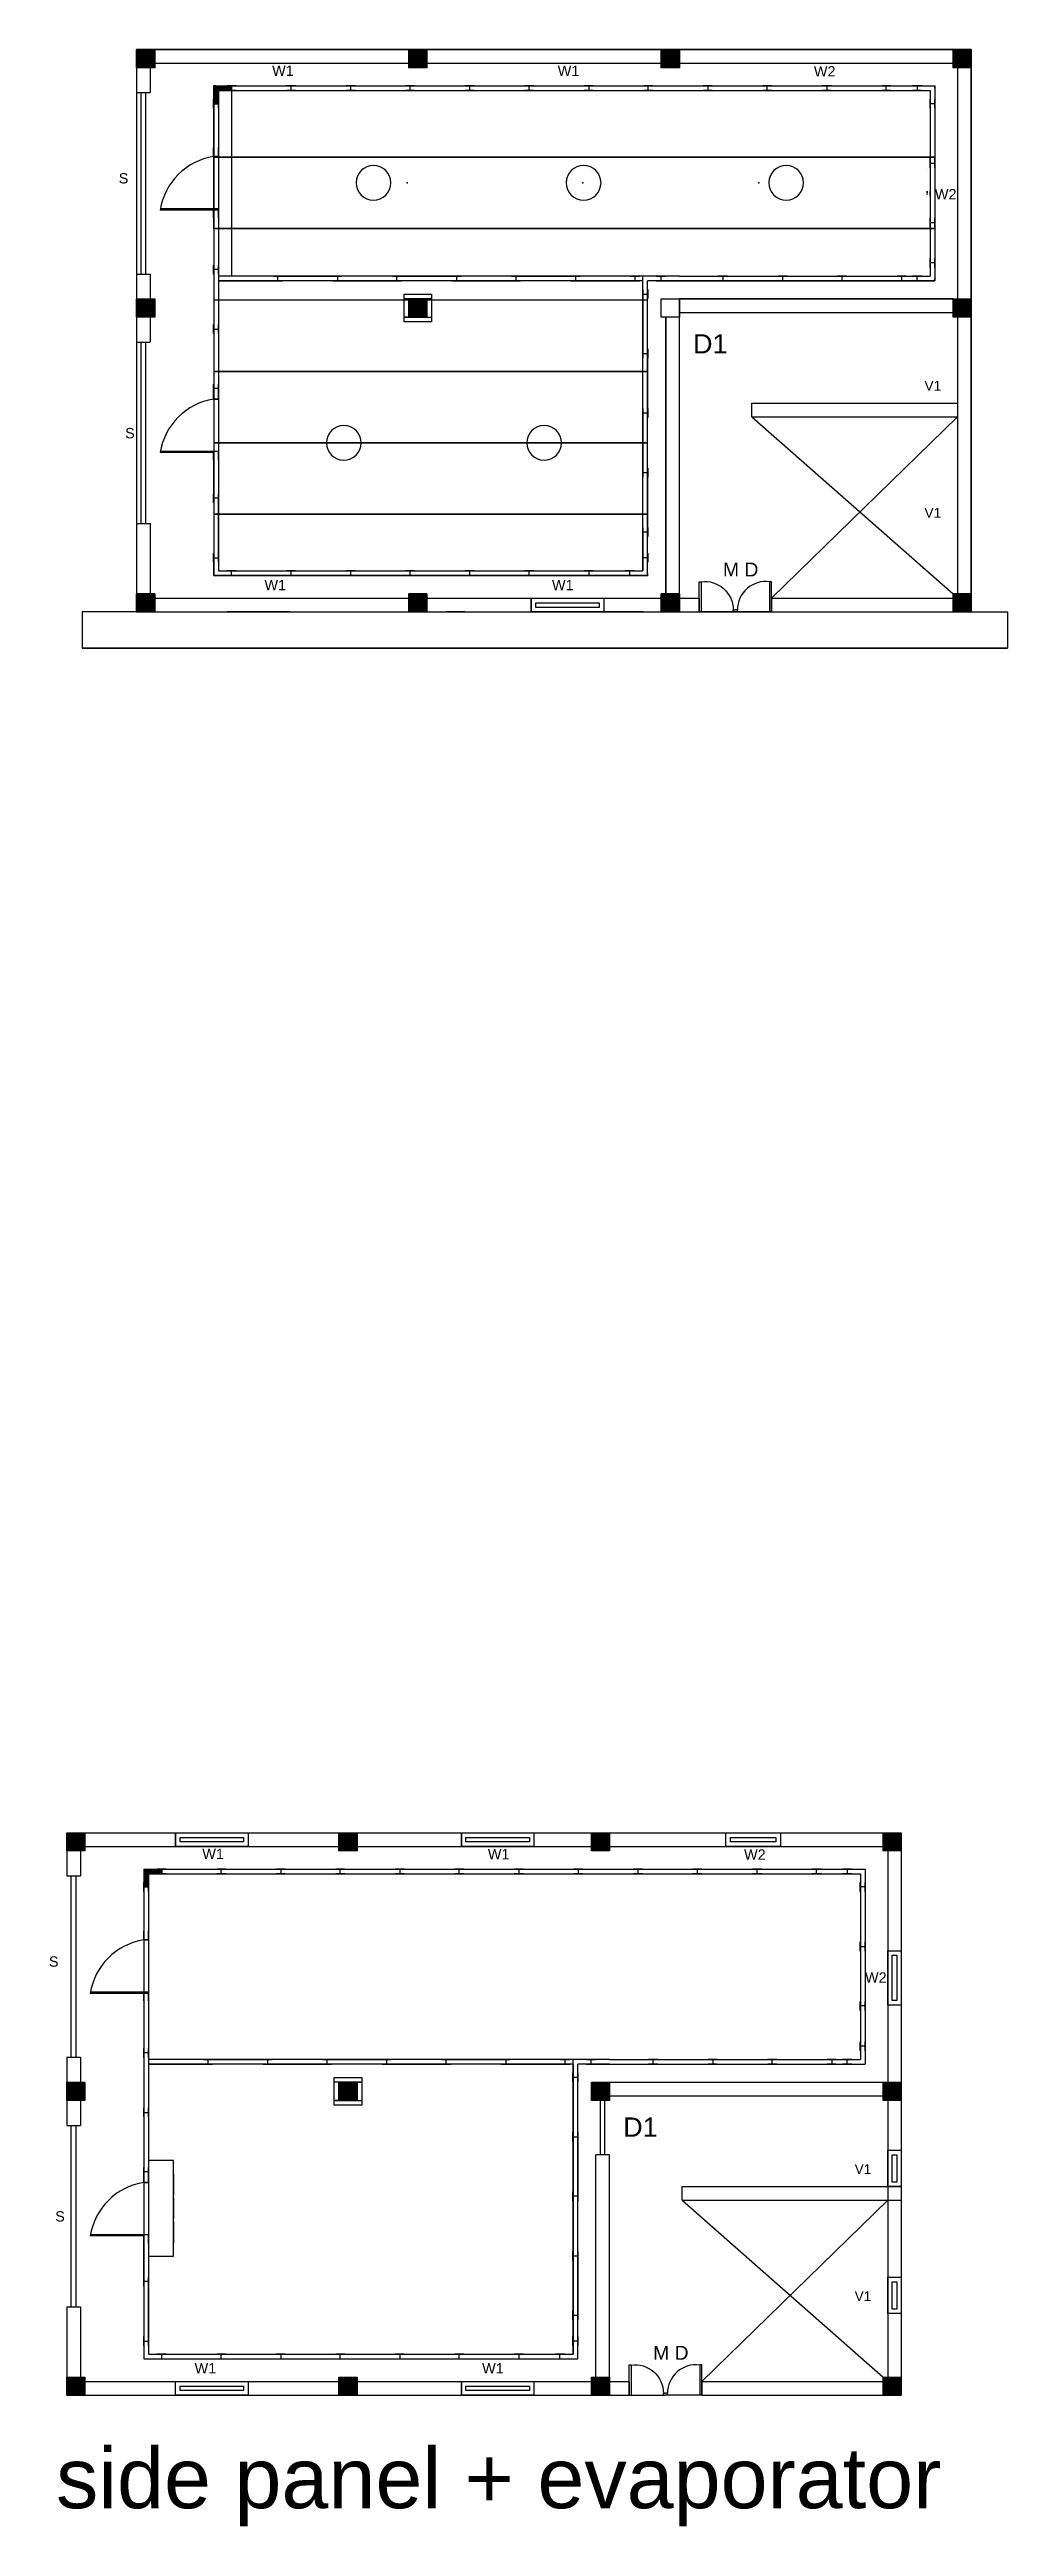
# Model space of a CAD drawing. Header units: millimetres. Extents: x -5757 to 4071, y -90348 to 1709.
# Drawn here: x -5757 to -5123, y -2322 to -684 of the extents above; entities that cross this region are included whole.
import ezdxf

# ---------------------------------------------------------------- set-up
doc = ezdxf.new("R2010")
doc.units = ezdxf.units.MM
doc.header["$MEASUREMENT"] = 0
doc.styles.get("Standard").update_dxf_attribs({"font": 'arial.ttf'})

msp = doc.modelspace()

# ---------------------------------------------------------------- texts
for s, height, p in [('W1', 6.82668, (-5609.39263, -701.15617)), ('W1', 6.82668, (-5420.52712, -701.26548)), ('W2', 6.82668, (-5251.06741, -701.58185)), ('S', 6.82668, (-5710.85981, -772.32498)), ('W2', 6.82668, (-5171.06175, -782.8447)), ('D1', 12.751706, (-5330.99936, -884.78577)), ('V1', 6.456626, (-5177.93512, -909.40296)), ('S', 6.82668, (-5706.66692, -940.88154)), ('V1', 6.456626, (-5177.93512, -993.44028)), ('M D', 9.164999, (-5311.2468, -1032.30665)), ('W1', 6.82668, (-5614.48451, -1041.38868)), ('W1', 6.82668, (-5424.3162, -1041.38868)), ('W1', 6.82668, (-5655.59457, -1880.78066)), ('W1', 6.82668, (-5466.72906, -1880.88998)), ('W2', 6.82668, (-5297.26935, -1881.20634)), ('S', 6.82668, (-5757.06175, -1951.94947)), ('W2', 6.82668, (-5217.26369, -1962.4692)), ('D1', 12.751706, (-5377.2013, -2064.41026)), ('V1', 6.456626, (-5224.13707, -2089.02745)), ('S', 6.82668, (-5752.86886, -2120.50603)), ('V1', 6.456626, (-5224.13707, -2173.06477)), ('M D', 9.164999, (-5357.44875, -2211.93114)), ('W1', 6.82668, (-5660.68645, -2221.01317)), ('W1', 6.82668, (-5470.51814, -2221.01317))]:
    msp.add_text(s, height=height).set_placement(p)
at = {"insert": (-5752.34095, -2270.1455, 724.19742), "char_height": 40, "attachment_point": 1}
msp.add_mtext_dynamic_manual_height_columns('side panel + evaporator', width=618.4090479, gutter_width=603.26093, heights=[0], dxfattribs=at)

# ---------------------------------------------------------------- blocks, each defined once
blk = doc.blocks.new('door')
for p, q in [((365.5, -158.4), (335.5, -158.4)), ((335.5, -158.4), (335.5, -160.4)), ((335.5, -160.4), (365.5, -160.4)), ((365.5, -158.4), (365.5, -194.4)), ((365.5, -192.4), (363.5, -192.4)), ((363.5, -192.4), (363.5, -194.4))]:
    blk.add_line(p, q)
blk.add_arc((363.6, -164.1), 28.3, 172.5859, 269.786)

# ---------------------------------------------------------------- hatches: boundary and pattern name
h = msp.add_hatch(color=256)
h.dxf.hatch_style = 1
h.paths.add_polyline_path([(-5687.06175, -683.75055), (-5699.06175, -683.75055), (-5699.06175, -695.75055), (-5687.06175, -695.75055)])
h = msp.add_hatch(color=256)
h.dxf.hatch_style = 1
h.paths.add_polyline_path([(-5507.06175, -683.75055), (-5519.06175, -683.75055), (-5519.06175, -695.75055), (-5507.06175, -695.75055)])
h = msp.add_hatch(color=256)
h.dxf.hatch_style = 1
h.paths.add_polyline_path([(-5340.06175, -683.75055), (-5352.06175, -683.75055), (-5352.06175, -695.75055), (-5340.06175, -695.75055)])
h = msp.add_hatch(color=256)
h.dxf.hatch_style = 1
h.paths.add_polyline_path([(-5147.06175, -683.75055), (-5159.06175, -683.75055), (-5159.06175, -695.75055), (-5147.06175, -695.75055)])
h = msp.add_hatch()
h.set_pattern_fill('INSUL', color=256)
h.set_pattern_definition([(360, (-2894.32443, -1933.86682), (0, 0.375), []), (360, (-2894.32443, -1933.74182), (0, 0.375), [0.125, -0.125]), (360, (-2894.32443, -1933.61682), (0, 0.375), [0.125, -0.125])])
h.paths.add_polyline_path([(-5644.96175, -710.85055), (-5636.25175, -710.85055), (-5636.25175, -707.75055), (-5648.06175, -707.75055), (-5648.06175, -719.56055), (-5644.96175, -719.56055)])
h = msp.add_hatch(color=256)
h.dxf.hatch_style = 1
h.paths.add_polyline_path([(-5687.06175, -848.75055), (-5699.06175, -848.75055), (-5699.06175, -860.75055), (-5687.06175, -860.75055)])
h = msp.add_hatch(color=256)
h.dxf.hatch_style = 1
h.paths.add_polyline_path([(-5507.06175, -848.75055), (-5519.06175, -848.75055), (-5519.06175, -860.75055), (-5507.06175, -860.75055)])
h = msp.add_hatch(color=256)
h.dxf.hatch_style = 1
h.paths.add_polyline_path([(-5147.06175, -848.75055), (-5159.06175, -848.75055), (-5159.06175, -860.75055), (-5147.06175, -860.75055)])
h = msp.add_hatch(color=256)
h.dxf.hatch_style = 1
h.paths.add_polyline_path([(-5687.06175, -1043.75055), (-5699.06175, -1043.75055), (-5699.06175, -1055.75055), (-5687.06175, -1055.75055)])
h = msp.add_hatch(color=256)
h.dxf.hatch_style = 1
h.paths.add_polyline_path([(-5507.06175, -1043.75055), (-5519.06175, -1043.75055), (-5519.06175, -1055.75055), (-5507.06175, -1055.75055)])
h = msp.add_hatch(color=256)
h.dxf.hatch_style = 1
h.paths.add_polyline_path([(-5340.06175, -1043.75055), (-5352.06175, -1043.75055), (-5352.06175, -1055.75055), (-5340.06175, -1055.75055)])
h = msp.add_hatch(color=256)
h.dxf.hatch_style = 1
h.paths.add_polyline_path([(-5147.06175, -1043.75055), (-5159.06175, -1043.75055), (-5159.06175, -1055.75055), (-5147.06175, -1055.75055)])
h = msp.add_hatch(color=256)
h.dxf.hatch_style = 1
h.paths.add_polyline_path([(-5733.26369, -1863.37504), (-5745.26369, -1863.37504), (-5745.26369, -1875.37504), (-5733.26369, -1875.37504)])
h = msp.add_hatch(color=256)
h.dxf.hatch_style = 1
h.paths.add_polyline_path([(-5553.26369, -1863.37504), (-5565.26369, -1863.37504), (-5565.26369, -1875.37504), (-5553.26369, -1875.37504)])
h = msp.add_hatch(color=256)
h.dxf.hatch_style = 1
h.paths.add_polyline_path([(-5386.26369, -1863.37504), (-5398.26369, -1863.37504), (-5398.26369, -1875.37504), (-5386.26369, -1875.37504)])
h = msp.add_hatch(color=256)
h.dxf.hatch_style = 1
h.paths.add_polyline_path([(-5193.26369, -1863.37504), (-5205.26369, -1863.37504), (-5205.26369, -1875.37504), (-5193.26369, -1875.37504)])
h = msp.add_hatch()
h.set_pattern_fill('INSUL', color=256)
h.set_pattern_definition([(360, (-2940.52637, -3113.4913), (0, 0.375), []), (360, (-2940.52637, -3113.3663), (0, 0.375), [0.125, -0.125]), (360, (-2940.52637, -3113.2413), (0, 0.375), [0.125, -0.125])])
h.paths.add_polyline_path([(-5691.16369, -1890.47504), (-5682.45369, -1890.47504), (-5682.45369, -1887.37504), (-5694.26369, -1887.37504), (-5694.26369, -1899.18504), (-5691.16369, -1899.18504)])
h = msp.add_hatch(color=256)
h.dxf.hatch_style = 1
h.paths.add_polyline_path([(-5733.26369, -2028.37504), (-5745.26369, -2028.37504), (-5745.26369, -2040.37504), (-5733.26369, -2040.37504)])
h = msp.add_hatch(color=256)
h.dxf.hatch_style = 1
h.paths.add_polyline_path([(-5553.26369, -2028.37504), (-5565.26369, -2028.37504), (-5565.26369, -2040.37504), (-5553.26369, -2040.37504)])
h = msp.add_hatch(color=256)
h.dxf.hatch_style = 1
h.paths.add_polyline_path([(-5386.26369, -2028.37504), (-5398.26369, -2028.37504), (-5398.26369, -2040.37504), (-5386.26369, -2040.37504)])
h = msp.add_hatch(color=256)
h.dxf.hatch_style = 1
h.paths.add_polyline_path([(-5193.26369, -2028.37504), (-5205.26369, -2028.37504), (-5205.26369, -2040.37504), (-5193.26369, -2040.37504)])
h = msp.add_hatch(color=256)
h.dxf.hatch_style = 1
h.paths.add_polyline_path([(-5733.26369, -2223.37504), (-5745.26369, -2223.37504), (-5745.26369, -2235.37504), (-5733.26369, -2235.37504)])
h = msp.add_hatch(color=256)
h.dxf.hatch_style = 1
h.paths.add_polyline_path([(-5553.26369, -2223.37504), (-5565.26369, -2223.37504), (-5565.26369, -2235.37504), (-5553.26369, -2235.37504)])
h = msp.add_hatch(color=256)
h.dxf.hatch_style = 1
h.paths.add_polyline_path([(-5386.26369, -2223.37504), (-5398.26369, -2223.37504), (-5398.26369, -2235.37504), (-5386.26369, -2235.37504)])
h = msp.add_hatch(color=256)
h.dxf.hatch_style = 1
h.paths.add_polyline_path([(-5193.26369, -2223.37504), (-5205.26369, -2223.37504), (-5205.26369, -2235.37504), (-5193.26369, -2235.37504)])

# ---------------------------------------------------------------- linework, layer by layer
for p, q in [((-5699.06175, -683.75055), (-5147.06175, -683.75055)), ((-5699.06175, -683.75055), (-5699.06175, -712.25055)), ((-5690.06175, -683.75055), (-5690.06175, -712.25055)), ((-5156.06175, -683.75055), (-5156.06175, -1055.75055)), ((-5147.06175, -683.75055), (-5147.06175, -1055.75055)), ((-5699.06175, -692.75055), (-5147.06175, -692.75055)), ((-5648.06175, -719.56055), (-5644.96175, -719.56055)), ((-5636.25175, -707.75055), (-5636.25175, -710.85055)), ((-5636.25175, -710.85055), (-5596.88175, -710.85055)), ((-5596.88175, -710.85055), (-5596.88175, -707.75055)), ((-5596.88175, -707.75055), (-5557.51175, -707.75055)), ((-5557.51175, -707.75055), (-5557.51175, -710.85055)), ((-5557.51175, -710.85055), (-5518.14175, -710.85055)), ((-5518.14175, -710.85055), (-5518.14175, -707.75055)), ((-5518.14175, -707.75055), (-5478.77175, -707.75055)), ((-5478.77175, -707.75055), (-5478.77175, -710.85055)), ((-5478.77175, -710.85055), (-5439.40175, -710.85055)), ((-5439.40175, -710.85055), (-5439.40175, -707.75055)), ((-5439.40175, -707.75055), (-5400.03175, -707.75055)), ((-5400.03175, -707.75055), (-5400.03175, -710.85055)), ((-5400.03175, -710.85055), (-5360.66175, -710.85055)), ((-5360.66175, -710.85055), (-5360.66175, -707.75055)), ((-5360.66175, -707.75055), (-5321.29175, -707.75055)), ((-5321.29175, -707.75055), (-5321.29175, -710.85055)), ((-5321.29175, -710.85055), (-5281.92175, -710.85055)), ((-5281.92175, -710.85055), (-5281.92175, -707.75055)), ((-5281.92175, -707.75055), (-5242.55175, -707.75055)), ((-5242.55175, -707.75055), (-5242.55175, -710.85055)), ((-5242.55175, -710.85055), (-5203.18175, -710.85055)), ((-5203.18175, -710.85055), (-5203.18175, -707.75055)), ((-5182.87175, -707.75055), (-5182.87175, -710.85055)), ((-5171.06175, -719.56055), (-5174.16175, -719.56055)), ((-5171.06175, -707.75055, 102), (-5171.06175, -754.99055, 102)), ((-5648.06175, -752.85055), (-5648.06175, -791.65055)), ((-5644.96175, -754.55055), (-5648.06175, -754.55055)), ((-5171.06175, -754.99055, 102), (-5172.57826, -754.99055, 102)), ((-5648.06175, -789.95055), (-5683.46175, -789.95055)), ((-5683.29422, -788.95055), (-5644.96175, -788.95055)), ((-5644.96175, -789.95055), (-5648.06175, -789.95055)), ((-5644.96175, -789.95055), (-5644.96175, -829.32055)), ((-5699.06175, -832.25055), (-5699.06175, -877.25055)), ((-5690.06175, -832.25055), (-5690.06175, -877.25055)), ((-5644.96175, -829.32055), (-5648.06175, -829.32055)), ((-5648.06175, -829.32055), (-5648.06175, -868.69055)), ((-5644.96175, -833.65055), (-5644.96175, -836.75055)), ((-5364.16175, -836.75055), (-5364.16175, -833.65055)), ((-5352.35175, -833.65055), (-5352.35175, -836.75055)), ((-5340.06175, -833.65055), (-5174.16175, -833.65055)), ((-5182.87175, -836.75055), (-5182.87175, -833.65055)), ((-5171.06175, -824.94055), (-5174.16175, -824.94055)), ((-5503.96175, -848.75055), (-5522.16175, -848.75055)), ((-5507.06175, -848.75055), (-5503.96175, -848.75055)), ((-5364.16175, -896.75055), (-5364.16175, -836.75055)), ((-5364.16175, -1028.65055), (-5364.16175, -836.75055)), ((-5364.16175, -845.46055), (-5361.06175, -845.46055)), ((-5340.06175, -836.75055), (-5171.06175, -836.75055)), ((-5340.06175, -860.75055), (-5340.06175, -848.75055)), ((-5340.06175, -848.75055), (-5147.06175, -848.75055)), ((-5519.06175, -860.75055), (-5522.16175, -860.75055)), ((-5522.16175, -860.75055), (-5503.96175, -860.75055)), ((-5349.06175, -896.75055), (-5348.93144, -860.75055, 0.14873)), ((-5340.06175, -857.75055), (-5147.06175, -857.75055)), ((-5340.06175, -896.75055), (-5340.06175, -860.75055)), ((-5648.06175, -868.69055), (-5644.96175, -868.69055)), ((-5644.96175, -868.69055), (-5644.96175, -908.06055)), ((-5364.16175, -1028.65055), (-5364.16175, -896.75055)), ((-5361.06175, -1031.75055), (-5361.06175, -896.75055)), ((-5349.06175, -1055.75055), (-5349.06175, -896.75055)), ((-5340.06175, -1055.75055), (-5340.06175, -896.75055)), ((-5644.96175, -908.06055), (-5648.06175, -908.06055)), ((-5648.06175, -915.00055), (-5644.96175, -915.00055)), ((-5292.06175, -926.75055), (-5292.06175, -917.75055)), ((-5292.06175, -917.75055), (-5156.06175, -917.75055)), ((-5292.06175, -926.75055), (-5156.06175, -926.75055)), ((-5292.06175, -926.75055), (-5159.06175, -1043.75055)), ((-5156.06175, -926.75055), (-5279.06175, -1046.75055)), ((-5683.29422, -949.40055), (-5644.96175, -949.40055)), ((-5648.06175, -950.40055), (-5683.46175, -950.40055)), ((-5648.06175, -980.57055), (-5648.06175, -950.40055)), ((-5644.96175, -980.57055), (-5648.06175, -980.57055)), ((-5644.96175, -1019.94055), (-5644.96175, -980.57055)), ((-5699.06175, -997.25055), (-5699.06175, -1043.75055)), ((-5690.06175, -997.25055), (-5690.06175, -1043.75055)), ((-5648.06175, -1019.94055), (-5644.96175, -1019.94055)), ((-5636.25175, -1031.75055), (-5636.25175, -1028.65055)), ((-5372.87175, -1031.75055), (-5372.87175, -1028.65055)), ((-5361.06175, -1019.94055), (-5364.16175, -1019.94055)), ((-5699.06175, -1043.75055), (-5699.06175, -1055.75055)), ((-5699.06175, -1046.75055), (-5327.06175, -1046.75055)), ((-5690.06175, -1043.75055), (-5690.06175, -1055.75055)), ((-5438.06175, -1046.75055), (-5438.06175, -1055.75055)), ((-5390.06175, -1046.75055), (-5390.06175, -1055.75055)), ((-5327.06175, -1046.75055), (-5327.06175, -1055.75055)), ((-5279.06175, -1046.75055), (-5147.06175, -1046.75055)), ((-5279.06175, -1046.75055), (-5279.06175, -1055.75055)), ((-5699.06175, -1055.75055), (-5327.06175, -1055.75055)), ((-5279.06175, -1055.75055), (-5147.06175, -1055.75055)), ((-5745.26369, -1863.37504), (-5193.26369, -1863.37504)), ((-5745.26369, -1863.37504), (-5745.26369, -1891.87504)), ((-5736.26369, -1863.37504), (-5736.26369, -1891.87504)), ((-5673.26369, -1863.37504), (-5673.26369, -1872.37504)), ((-5625.26369, -1863.37504), (-5625.26369, -1872.37504)), ((-5484.26369, -1863.37504), (-5484.26369, -1872.37504)), ((-5436.26369, -1863.37504), (-5436.26369, -1872.37504)), ((-5202.26369, -1863.37504), (-5202.26369, -2235.37504)), ((-5193.26369, -1863.37504), (-5193.26369, -2235.37504)), ((-5745.26369, -1872.37504), (-5193.26369, -1872.37504)), ((-5694.26369, -1899.18504), (-5691.16369, -1899.18504)), ((-5682.45369, -1887.37504), (-5682.45369, -1890.47504)), ((-5682.45369, -1890.47504), (-5643.08369, -1890.47504)), ((-5643.08369, -1890.47504), (-5643.08369, -1887.37504)), ((-5643.08369, -1887.37504), (-5603.71369, -1887.37504)), ((-5603.71369, -1887.37504), (-5603.71369, -1890.47504)), ((-5603.71369, -1890.47504), (-5564.34369, -1890.47504)), ((-5564.34369, -1890.47504), (-5564.34369, -1887.37504)), ((-5564.34369, -1887.37504), (-5524.97369, -1887.37504)), ((-5524.97369, -1887.37504), (-5524.97369, -1890.47504)), ((-5524.97369, -1890.47504), (-5485.60369, -1890.47504)), ((-5485.60369, -1890.47504), (-5485.60369, -1887.37504)), ((-5485.60369, -1887.37504), (-5446.23369, -1887.37504)), ((-5446.23369, -1887.37504), (-5446.23369, -1890.47504)), ((-5446.23369, -1890.47504), (-5406.86369, -1890.47504)), ((-5406.86369, -1890.47504), (-5406.86369, -1887.37504)), ((-5406.86369, -1887.37504), (-5367.49369, -1887.37504)), ((-5367.49369, -1887.37504), (-5367.49369, -1890.47504)), ((-5367.49369, -1890.47504), (-5328.12369, -1890.47504)), ((-5328.12369, -1890.47504), (-5328.12369, -1887.37504)), ((-5328.12369, -1887.37504), (-5288.75369, -1887.37504)), ((-5288.75369, -1887.37504), (-5288.75369, -1890.47504)), ((-5288.75369, -1890.47504), (-5249.38369, -1890.47504)), ((-5249.38369, -1890.47504), (-5249.38369, -1887.37504)), ((-5229.07369, -1887.37504), (-5229.07369, -1890.47504)), ((-5220.36369, -1890.47504, 102), (-5220.36369, -2013.27504, 102)), ((-5217.26369, -1899.18504), (-5220.36369, -1899.18504)), ((-5694.26369, -1932.47504), (-5694.26369, -1971.27504)), ((-5691.16369, -1934.17504), (-5694.26369, -1934.17504)), ((-5691.16369, -1934.17504, 102), (-5691.16369, -1969.57504, 102)), ((-5691.16369, -1934.38004, 102), (-5691.16369, -1969.57504, 102)), ((-5694.26369, -1969.57504), (-5729.66369, -1969.57504)), ((-5729.49616, -1968.57504), (-5691.16369, -1968.57504)), ((-5691.16369, -1969.57504), (-5694.26369, -1969.57504)), ((-5691.16369, -1969.57504), (-5691.16369, -2008.94504)), ((-5745.26369, -2011.87504), (-5745.26369, -2056.87504)), ((-5736.26369, -2011.87504), (-5736.26369, -2056.87504)), ((-5691.16369, -2008.94504), (-5694.26369, -2008.94504)), ((-5694.26369, -2008.94504), (-5694.26369, -2048.31504)), ((-5691.16369, -2013.27504), (-5691.16369, -2016.37504)), ((-5410.36369, -2016.37504), (-5410.36369, -2013.27504)), ((-5398.55369, -2013.27504), (-5398.55369, -2016.37504)), ((-5386.26369, -2013.27504), (-5220.36369, -2013.27504)), ((-5229.07369, -2016.37504), (-5229.07369, -2013.27504)), ((-5217.26369, -2004.56504), (-5220.36369, -2004.56504)), ((-5550.16369, -2028.37504), (-5568.36369, -2028.37504)), ((-5553.26369, -2028.37504), (-5550.16369, -2028.37504)), ((-5410.36369, -2076.37504), (-5410.36369, -2016.37504)), ((-5410.36369, -2208.27504), (-5410.36369, -2016.37504)), ((-5410.36369, -2016.37504, 102), (-5410.36369, -2208.27504, 102)), ((-5410.36369, -2025.08504), (-5407.26369, -2025.08504)), ((-5395.26369, -2040.37504), (-5395.26369, -2028.37504)), ((-5386.26369, -2016.37504), (-5217.26369, -2016.37504)), ((-5386.26369, -2040.37504), (-5386.26369, -2028.37504)), ((-5386.26369, -2028.37504), (-5193.26369, -2028.37504)), ((-5565.26369, -2040.37504), (-5568.36369, -2040.37504)), ((-5568.36369, -2040.37504), (-5550.16369, -2040.37504)), ((-5392.26702, -2076.37504), (-5392.26702, -2040.37504)), ((-5389.26702, -2076.37504), (-5389.26702, -2040.37504)), ((-5386.26369, -2037.37504), (-5193.26369, -2037.37504)), ((-5694.26369, -2048.31504), (-5691.16369, -2048.31504)), ((-5691.16369, -2048.31504), (-5691.16369, -2087.68504)), ((-5410.36369, -2208.27504), (-5410.36369, -2076.37504)), ((-5407.26369, -2211.37504), (-5407.26369, -2076.37504)), ((-5395.26369, -2235.37504), (-5395.26369, -2076.37504)), ((-5386.26369, -2076.37504), (-5395.26369, -2076.37504)), ((-5386.26369, -2235.37504), (-5386.26369, -2076.37504)), ((-5691.16369, -2087.68504), (-5694.26369, -2087.68504)), ((-5694.26369, -2094.62504), (-5691.16369, -2094.62504)), ((-5338.26369, -2106.37504), (-5338.26369, -2097.37504)), ((-5338.26369, -2097.37504), (-5193.26369, -2097.37504)), ((-5338.26369, -2106.37504), (-5193.26369, -2106.37504)), ((-5338.26369, -2106.37504), (-5205.26369, -2223.37504)), ((-5202.26369, -2106.37504), (-5325.26369, -2226.37504)), ((-5729.49616, -2129.02504), (-5691.16369, -2129.02504)), ((-5694.26369, -2130.02504), (-5729.66369, -2130.02504)), ((-5694.26369, -2160.19504), (-5694.26369, -2130.02504)), ((-5691.16369, -2160.19504), (-5694.26369, -2160.19504)), ((-5691.16369, -2199.56504), (-5691.16369, -2160.19504)), ((-5745.26369, -2176.87504), (-5745.26369, -2223.37504)), ((-5736.26369, -2176.87504), (-5736.26369, -2223.37504)), ((-5694.26369, -2199.56504), (-5691.16369, -2199.56504)), ((-5682.45369, -2211.37504), (-5682.45369, -2208.27504)), ((-5419.07369, -2211.37504), (-5419.07369, -2208.27504)), ((-5407.26369, -2199.56504), (-5410.36369, -2199.56504)), ((-5745.26369, -2223.37504), (-5745.26369, -2235.37504)), ((-5745.26369, -2226.37504), (-5373.26369, -2226.37504)), ((-5736.26369, -2223.37504), (-5736.26369, -2235.37504)), ((-5484.26369, -2226.37504), (-5484.26369, -2235.37504)), ((-5436.26369, -2226.37504), (-5436.26369, -2235.37504)), ((-5373.26369, -2226.37504), (-5373.26369, -2235.37504)), ((-5325.26369, -2226.37504), (-5193.26369, -2226.37504)), ((-5325.26369, -2226.37504), (-5325.26369, -2235.37504)), ((-5745.26369, -2235.37504), (-5373.26369, -2235.37504)), ((-5325.26369, -2235.37504), (-5193.26369, -2235.37504))]:
    msp.add_line(p, q)
at = {"color": 3}
for p, q in [((-5699.06175, -712.25055), (-5690.06175, -712.25055)), ((-5699.06175, -832.25055), (-5690.06175, -832.25055)), ((-5699.06175, -877.25055), (-5690.06175, -877.25055)), ((-5699.06175, -997.25055), (-5690.06175, -997.25055)), ((-5745.26369, -1891.87504), (-5736.26369, -1891.87504)), ((-5745.26369, -2011.87504), (-5736.26369, -2011.87504)), ((-5745.26369, -2056.87504), (-5736.26369, -2056.87504)), ((-5745.26369, -2176.87504), (-5736.26369, -2176.87504))]:
    msp.add_line(p, q, dxfattribs=at)
at = {"color": 100, "extrusion": (-5.91156e-49, 6.12323e-17, -1)}
msp.add_line((-5636.25175, -710.75055, 102), (-5636.25175, -833.75055, 102), dxfattribs=at)
at = {"extrusion": (0, -1, -6.12323e-17)}
for p, q in [((-5644.96175, -754.55055, 102), (-5644.96175, -754.55055, 81)), ((-5644.96175, -915.00055, 81), (-5648.1742, -915.00055, 81)), ((-5644.96175, -915.00055, 102), (-5644.96175, -915.00055, 81)), ((-5691.16369, -1934.17504, 102), (-5691.16369, -1934.17504, 81)), ((-5691.16369, -2094.62504, 81), (-5694.37614, -2094.62504, 81)), ((-5691.16369, -2094.62504, 102), (-5691.16369, -2094.62504, 81))]:
    msp.add_line(p, q, dxfattribs=at)
at = {"extrusion": (1, 9.65431e-33, 0)}
msp.add_line((-5691.16369, -2094.62504, 102), (-5691.16369, -2129.02504, 102), dxfattribs=at)
for points in [[(-5699.06175, -683.75055), (-5687.06175, -683.75055), (-5687.06175, -695.75055), (-5699.06175, -695.75055)], [(-5519.06175, -683.75055), (-5507.06175, -683.75055), (-5507.06175, -695.75055), (-5519.06175, -695.75055)], [(-5352.06175, -683.75055), (-5340.06175, -683.75055), (-5340.06175, -695.75055), (-5352.06175, -695.75055)], [(-5159.06175, -683.75055), (-5147.06175, -683.75055), (-5147.06175, -695.75055), (-5159.06175, -695.75055)], [(-5699.06175, -848.75055), (-5687.06175, -848.75055), (-5687.06175, -860.75055), (-5699.06175, -860.75055)], [(-5522.16175, -845.65055), (-5503.96175, -845.65055), (-5503.96175, -863.85055), (-5522.16175, -863.85055)], [(-5519.06175, -848.75055), (-5507.06175, -848.75055), (-5507.06175, -860.75055), (-5519.06175, -860.75055)], [(-5352.06175, -848.75055), (-5340.06175, -848.75055), (-5340.06175, -860.75055), (-5352.06175, -860.75055)], [(-5159.06175, -848.75055), (-5147.06175, -848.75055), (-5147.06175, -860.75055), (-5159.06175, -860.75055)], [(-5699.06175, -1043.75055), (-5687.06175, -1043.75055), (-5687.06175, -1055.75055), (-5699.06175, -1055.75055)], [(-5519.06175, -1043.75055), (-5507.06175, -1043.75055), (-5507.06175, -1055.75055), (-5519.06175, -1055.75055)], [(-5352.06175, -1043.75055), (-5340.06175, -1043.75055), (-5340.06175, -1055.75055), (-5352.06175, -1055.75055)], [(-5159.06175, -1043.75055), (-5147.06175, -1043.75055), (-5147.06175, -1055.75055), (-5159.06175, -1055.75055)], [(-5745.26369, -1863.37504), (-5733.26369, -1863.37504), (-5733.26369, -1875.37504), (-5745.26369, -1875.37504)], [(-5565.26369, -1863.37504), (-5553.26369, -1863.37504), (-5553.26369, -1875.37504), (-5565.26369, -1875.37504)], [(-5398.26369, -1863.37504), (-5386.26369, -1863.37504), (-5386.26369, -1875.37504), (-5398.26369, -1875.37504)], [(-5205.26369, -1863.37504), (-5193.26369, -1863.37504), (-5193.26369, -1875.37504), (-5205.26369, -1875.37504)], [(-5745.26369, -2028.37504), (-5733.26369, -2028.37504), (-5733.26369, -2040.37504), (-5745.26369, -2040.37504)], [(-5568.36369, -2025.27504), (-5550.16369, -2025.27504), (-5550.16369, -2043.47504), (-5568.36369, -2043.47504)], [(-5565.26369, -2028.37504), (-5553.26369, -2028.37504), (-5553.26369, -2040.37504), (-5565.26369, -2040.37504)], [(-5398.26369, -2028.37504), (-5386.26369, -2028.37504), (-5386.26369, -2040.37504), (-5398.26369, -2040.37504)], [(-5205.26369, -2028.37504), (-5193.26369, -2028.37504), (-5193.26369, -2040.37504), (-5205.26369, -2040.37504)], [(-5745.26369, -2223.37504), (-5733.26369, -2223.37504), (-5733.26369, -2235.37504), (-5745.26369, -2235.37504)], [(-5565.26369, -2223.37504), (-5553.26369, -2223.37504), (-5553.26369, -2235.37504), (-5565.26369, -2235.37504)], [(-5398.26369, -2223.37504), (-5386.26369, -2223.37504), (-5386.26369, -2235.37504), (-5398.26369, -2235.37504)], [(-5205.26369, -2223.37504), (-5193.26369, -2223.37504), (-5193.26369, -2235.37504), (-5205.26369, -2235.37504)]]:
    msp.add_lwpolyline(points, close=True)
at = {"color": 100, "extrusion": (9.65431e-33, -1, -6.12323e-17), "elevation": 683.75055}
msp.add_lwpolyline([(-5687.06175, 120), (-5687.06175, 111), (-5699.06175, 111), (-5699.06175, 120), (-5687.06175, 120)], dxfattribs=at)
at = {"color": 100, "extrusion": (1, 2.22045e-16, 2.22045e-16), "elevation": -5699.06175}
msp.add_lwpolyline([(-683.75055, 111), (-683.75055, 120), (-695.75055, 120), (-695.75055, 111)], close=True, dxfattribs=at)
at = {"color": 100, "extrusion": (-1, 0, 0)}
for points, elevation in [([(695.75055, 111), (683.75055, 111), (683.75055, 120), (695.75055, 120)], 5699.06175), ([(777.61555, 26.5), (778.61555, 26.5), (778.61555, 26.25), (777.61555, 26.25)], 5176.16175), ([(779.61555, 26.5), (779.61555, 26), (779.11555, 26), (779.11555, 26.5)], 5176.16175), ([(779.61555, 26.5), (779.11555, 26.5), (779.11555, 25.75), (779.61555, 25.75)], 5176.16175)]:
    msp.add_lwpolyline(points, close=True, dxfattribs=dict(at, elevation=elevation))
at = {"color": 100, "extrusion": (-2.10531e-16, 1, 0)}
for points, elevation in [([(5699.06175, 111), (5699.06175, 120), (5687.06175, 120), (5687.06175, 111)], -683.75055), ([(5699.06175, 111), (5699.06175, 120), (5687.06175, 120), (5687.06175, 111)], -1043.75055), ([(5352.06175, 120), (5340.06175, 120), (5340.06175, 120), (5352.06175, 120)], -1043.75055)]:
    msp.add_lwpolyline(points, close=True, dxfattribs=dict(at, elevation=elevation))
at = {"color": 100}
for points in [[(-5699.06175, -1055.75055), (-5147.06175, -1055.75055), (-5147.06175, -683.75055), (-5699.06175, -683.75055)], [(-5340.06175, -683.75055), (-5340.06175, -692.75055), (-5159.06175, -692.75055), (-5159.06175, -683.75055)], [(-5159.06175, -857.75055), (-5159.06175, -848.75055), (-5340.06175, -848.75055), (-5340.06175, -857.75055)], [(-5340.06175, -1043.75055), (-5340.06175, -860.75055), (-5348.93144, -860.75055), (-5348.93144, -1043.75055)]]:
    msp.add_lwpolyline(points, close=True, dxfattribs=at)
at = {"color": 100, "extrusion": (-1, -9.65431e-33, -5.91156e-49), "elevation": 5687.06175}
msp.add_lwpolyline([(683.75055, 120), (683.75055, 111)], dxfattribs=at)
at = {"color": 100, "extrusion": (7.33463e-16, -1, 0)}
for points, elevation in [([(-5638.87316, 24), (-5597.54316, 24), (-5597.54316, 53.52), (-5638.87316, 53.52)], 683.75055), ([(-5212.39175, 24), (-5171.06175, 24), (-5171.06175, 53.52), (-5212.39175, 53.52)], 683.75055), ([(-5405.39175, 24), (-5364.06175, 24), (-5364.06175, 53.52), (-5405.39175, 53.52)], 1055.75055)]:
    msp.add_lwpolyline(points, close=True, dxfattribs=dict(at, elevation=elevation))
at = {"color": 3}
for points in [[(-5696.06175, -832.25055), (-5696.06175, -712.25055)], [(-5693.06175, -712.25055), (-5693.06175, -832.25055)], [(-5696.06175, -997.25055), (-5696.06175, -877.25055)], [(-5693.06175, -877.25055), (-5693.06175, -997.25055)], [(-5742.26369, -2011.87504), (-5742.26369, -1891.87504)], [(-5739.26369, -1891.87504), (-5739.26369, -2011.87504)], [(-5742.26369, -2176.87504), (-5742.26369, -2056.87504)], [(-5739.26369, -2056.87504), (-5739.26369, -2176.87504)]]:
    msp.add_lwpolyline(points, dxfattribs=at)
at = {"extrusion": (-4.28626e-16, -1, -6.12323e-17), "elevation": 707.75055}
msp.add_lwpolyline([(-5648.06175, 105.14), (-5646.56175, 105.14), (-5646.56175, 105.2025), (-5648.12425, 105.2025), (-5648.12425, 100.2025), (-5648.06175, 100.2025), (-5648.06175, 105.14)], dxfattribs=at)
for points in [[(-5648.12425, -719.56055), (-5648.12425, -716.56055), (-5648.06175, -716.56055), (-5648.06175, -722.56055), (-5648.12425, -722.56055), (-5648.12425, -719.56055)], [(-5648.06175, -707.75055), (-5648.06175, -1031.75055)], [(-5648.06175, -707.75055), (-5171.06175, -707.75055)], [(-5648.06175, -719.56055), (-5648.06175, -758.93055)], [(-5644.96175, -710.85055), (-5644.96175, -833.65055)], [(-5644.96175, -710.85055), (-5174.16175, -710.85055)], [(-5644.96175, -719.56055), (-5644.96175, -716.56055), (-5644.89925, -716.56055), (-5644.89925, -722.56055), (-5644.96175, -722.56055), (-5644.96175, -719.56055)], [(-5636.25175, -707.75055), (-5639.25175, -707.75055), (-5639.25175, -707.68805), (-5633.25175, -707.68805), (-5633.25175, -707.75055), (-5636.25175, -707.75055)], [(-5636.25175, -710.91305), (-5639.25175, -710.91305), (-5639.25175, -710.85055), (-5633.25175, -710.85055), (-5633.25175, -710.91305), (-5636.25175, -710.91305)], [(-5596.88175, -707.75055), (-5599.88175, -707.75055), (-5599.88175, -707.68805), (-5593.88175, -707.68805), (-5593.88175, -707.75055), (-5596.88175, -707.75055)], [(-5596.88175, -710.91305), (-5599.88175, -710.91305), (-5599.88175, -710.85055), (-5593.88175, -710.85055), (-5593.88175, -710.91305), (-5596.88175, -710.91305)], [(-5557.51175, -707.75055), (-5560.51175, -707.75055), (-5560.51175, -707.68805), (-5554.51175, -707.68805), (-5554.51175, -707.75055), (-5557.51175, -707.75055)], [(-5557.51175, -710.91305), (-5560.51175, -710.91305), (-5560.51175, -710.85055), (-5554.51175, -710.85055), (-5554.51175, -710.91305), (-5557.51175, -710.91305)], [(-5518.14175, -707.75055), (-5521.14175, -707.75055), (-5521.14175, -707.68805), (-5515.14175, -707.68805), (-5515.14175, -707.75055), (-5518.14175, -707.75055)], [(-5518.14175, -710.91305), (-5521.14175, -710.91305), (-5521.14175, -710.85055), (-5515.14175, -710.85055), (-5515.14175, -710.91305), (-5518.14175, -710.91305)], [(-5478.77175, -707.75055), (-5481.77175, -707.75055), (-5481.77175, -707.68805), (-5475.77175, -707.68805), (-5475.77175, -707.75055), (-5478.77175, -707.75055)], [(-5478.77175, -710.91305), (-5481.77175, -710.91305), (-5481.77175, -710.85055), (-5475.77175, -710.85055), (-5475.77175, -710.91305), (-5478.77175, -710.91305)], [(-5439.40175, -707.75055), (-5442.40175, -707.75055), (-5442.40175, -707.68805), (-5436.40175, -707.68805), (-5436.40175, -707.75055), (-5439.40175, -707.75055)], [(-5439.40175, -710.91305), (-5442.40175, -710.91305), (-5442.40175, -710.85055), (-5436.40175, -710.85055), (-5436.40175, -710.91305), (-5439.40175, -710.91305)], [(-5400.03175, -707.75055), (-5403.03175, -707.75055), (-5403.03175, -707.68805), (-5397.03175, -707.68805), (-5397.03175, -707.75055), (-5400.03175, -707.75055)], [(-5400.03175, -710.91305), (-5403.03175, -710.91305), (-5403.03175, -710.85055), (-5397.03175, -710.85055), (-5397.03175, -710.91305), (-5400.03175, -710.91305)], [(-5360.66175, -707.75055), (-5363.66175, -707.75055), (-5363.66175, -707.68805), (-5357.66175, -707.68805), (-5357.66175, -707.75055), (-5360.66175, -707.75055)], [(-5360.66175, -710.91305), (-5363.66175, -710.91305), (-5363.66175, -710.85055), (-5357.66175, -710.85055), (-5357.66175, -710.91305), (-5360.66175, -710.91305)], [(-5321.29175, -707.75055), (-5324.29175, -707.75055), (-5324.29175, -707.68805), (-5318.29175, -707.68805), (-5318.29175, -707.75055), (-5321.29175, -707.75055)], [(-5321.29175, -710.91305), (-5324.29175, -710.91305), (-5324.29175, -710.85055), (-5318.29175, -710.85055), (-5318.29175, -710.91305), (-5321.29175, -710.91305)], [(-5281.92175, -707.75055), (-5284.92175, -707.75055), (-5284.92175, -707.68805), (-5278.92175, -707.68805), (-5278.92175, -707.75055), (-5281.92175, -707.75055)], [(-5281.92175, -710.91305), (-5284.92175, -710.91305), (-5284.92175, -710.85055), (-5278.92175, -710.85055), (-5278.92175, -710.91305), (-5281.92175, -710.91305)], [(-5242.55175, -707.75055), (-5245.55175, -707.75055), (-5245.55175, -707.68805), (-5239.55175, -707.68805), (-5239.55175, -707.75055), (-5242.55175, -707.75055)], [(-5242.55175, -710.91305), (-5245.55175, -710.91305), (-5245.55175, -710.85055), (-5239.55175, -710.85055), (-5239.55175, -710.91305), (-5242.55175, -710.91305)], [(-5203.18175, -707.75055), (-5206.18175, -707.75055), (-5206.18175, -707.68805), (-5200.18175, -707.68805), (-5200.18175, -707.75055), (-5203.18175, -707.75055)], [(-5203.18175, -710.91305), (-5206.18175, -710.91305), (-5206.18175, -710.85055), (-5200.18175, -710.85055), (-5200.18175, -710.91305), (-5203.18175, -710.91305)], [(-5182.87175, -707.75055), (-5185.87175, -707.75055), (-5185.87175, -707.68805), (-5179.87175, -707.68805), (-5179.87175, -707.75055), (-5182.87175, -707.75055)], [(-5182.87175, -710.91305), (-5185.87175, -710.91305), (-5185.87175, -710.85055), (-5179.87175, -710.85055), (-5179.87175, -710.91305), (-5182.87175, -710.91305)], [(-5174.22425, -719.56055), (-5174.22425, -716.56055), (-5174.16175, -716.56055), (-5174.16175, -722.56055), (-5174.22425, -722.56055), (-5174.22425, -719.56055)], [(-5174.16175, -710.85055), (-5174.16175, -833.65055)], [(-5174.16175, -719.56055), (-5174.16175, -758.93055), (-5171.06175, -758.93055), (-5171.06175, -798.30055), (-5174.16175, -798.30055), (-5174.16175, -833.65055)], [(-5171.06175, -707.75055), (-5171.06175, -836.75055)], [(-5171.06175, -719.56055), (-5171.06175, -716.56055), (-5170.99925, -716.56055), (-5170.99925, -722.56055), (-5171.06175, -722.56055), (-5171.06175, -719.56055)], [(-5648.12425, -751.55055), (-5648.12425, -748.55055), (-5648.06175, -748.55055), (-5648.06175, -754.55055), (-5648.12425, -754.55055), (-5648.12425, -751.55055)], [(-5644.96175, -751.55055), (-5644.96175, -748.55055), (-5644.89925, -748.55055), (-5644.89925, -754.55055), (-5644.96175, -754.55055), (-5644.96175, -751.55055)], [(-5174.22425, -758.93055), (-5174.22425, -755.93055), (-5174.16175, -755.93055), (-5174.16175, -761.93055), (-5174.22425, -761.93055), (-5174.22425, -758.93055)], [(-5171.06175, -758.93055), (-5171.06175, -755.93055), (-5170.99925, -755.93055), (-5170.99925, -761.93055), (-5171.06175, -761.93055), (-5171.06175, -758.93055)], [(-5648.12425, -791.95055), (-5648.12425, -788.95055), (-5648.06175, -788.95055), (-5648.06175, -794.95055), (-5648.12425, -794.95055), (-5648.12425, -791.95055)], [(-5644.96175, -791.95055), (-5644.96175, -788.95055), (-5644.89925, -788.95055), (-5644.89925, -794.95055), (-5644.96175, -794.95055), (-5644.96175, -791.95055)], [(-5174.22425, -798.30055), (-5174.22425, -795.30055), (-5174.16175, -795.30055), (-5174.16175, -801.30055), (-5174.22425, -801.30055), (-5174.22425, -798.30055)], [(-5171.06175, -798.30055), (-5171.06175, -795.30055), (-5170.99925, -795.30055), (-5170.99925, -801.30055), (-5171.06175, -801.30055), (-5171.06175, -798.30055)], [(-5648.12425, -829.32055), (-5648.12425, -826.32055), (-5648.06175, -826.32055), (-5648.06175, -832.32055), (-5648.12425, -832.32055), (-5648.12425, -829.32055)], [(-5644.96175, -829.32055), (-5644.96175, -826.32055), (-5644.89925, -826.32055), (-5644.89925, -832.32055), (-5644.96175, -832.32055), (-5644.96175, -829.32055)], [(-5364.16175, -833.65055), (-5644.96175, -833.65055)], [(-5644.96175, -836.75055), (-5605.59175, -836.75055), (-5605.59175, -833.65055), (-5566.22175, -833.65055), (-5566.22175, -836.75055), (-5526.85175, -836.75055), (-5526.85175, -833.65055), (-5487.48175, -833.65055), (-5487.48175, -836.75055), (-5448.11175, -836.75055), (-5448.11175, -833.65055), (-5408.74175, -833.65055), (-5408.74175, -836.75055), (-5369.37175, -836.75055), (-5369.37175, -833.65055)], [(-5605.59175, -833.65055), (-5608.59175, -833.65055), (-5608.59175, -833.58805), (-5602.59175, -833.58805), (-5602.59175, -833.65055), (-5605.59175, -833.65055)], [(-5566.22175, -833.65055), (-5569.22175, -833.65055), (-5569.22175, -833.58805), (-5563.22175, -833.58805), (-5563.22175, -833.65055), (-5566.22175, -833.65055)], [(-5526.85175, -833.65055), (-5529.85175, -833.65055), (-5529.85175, -833.58805), (-5523.85175, -833.58805), (-5523.85175, -833.65055), (-5526.85175, -833.65055)], [(-5487.48175, -833.65055), (-5490.48175, -833.65055), (-5490.48175, -833.58805), (-5484.48175, -833.58805), (-5484.48175, -833.65055), (-5487.48175, -833.65055)], [(-5448.11175, -833.65055), (-5451.11175, -833.65055), (-5451.11175, -833.58805), (-5445.11175, -833.58805), (-5445.11175, -833.65055), (-5448.11175, -833.65055)], [(-5408.74175, -833.65055), (-5411.74175, -833.65055), (-5411.74175, -833.58805), (-5405.74175, -833.58805), (-5405.74175, -833.65055), (-5408.74175, -833.65055)], [(-5369.37175, -833.65055), (-5372.37175, -833.65055), (-5372.37175, -833.58805), (-5366.37175, -833.58805), (-5366.37175, -833.65055), (-5369.37175, -833.65055)], [(-5361.06175, -833.65055), (-5364.16175, -833.65055)], [(-5340.06175, -833.65055), (-5361.06175, -833.65055)], [(-5352.35175, -833.65055), (-5355.35175, -833.65055), (-5355.35175, -833.58805), (-5349.35175, -833.58805), (-5349.35175, -833.65055), (-5352.35175, -833.65055)], [(-5350.56175, -836.75055), (-5311.19175, -836.75055), (-5311.19175, -833.65055), (-5271.82175, -833.65055), (-5271.82175, -836.75055), (-5232.45175, -836.75055), (-5232.45175, -833.65055), (-5193.08175, -833.65055), (-5193.08175, -836.75055), (-5171.06175, -836.75055)], [(-5311.19175, -833.65055), (-5314.19175, -833.65055), (-5314.19175, -833.58805), (-5308.19175, -833.58805), (-5308.19175, -833.65055), (-5311.19175, -833.65055)], [(-5271.82175, -833.65055), (-5274.82175, -833.65055), (-5274.82175, -833.58805), (-5268.82175, -833.58805), (-5268.82175, -833.65055), (-5271.82175, -833.65055)], [(-5232.45175, -833.65055), (-5235.45175, -833.65055), (-5235.45175, -833.58805), (-5229.45175, -833.58805), (-5229.45175, -833.65055), (-5232.45175, -833.65055)], [(-5193.08175, -833.65055), (-5196.08175, -833.65055), (-5196.08175, -833.58805), (-5190.08175, -833.58805), (-5190.08175, -833.65055), (-5193.08175, -833.65055)], [(-5182.87175, -833.65055), (-5185.87175, -833.65055), (-5185.87175, -833.58805), (-5179.87175, -833.58805), (-5179.87175, -833.65055), (-5182.87175, -833.65055)], [(-5174.22425, -824.94055), (-5174.22425, -821.94055), (-5174.16175, -821.94055), (-5174.16175, -827.94055), (-5174.22425, -827.94055), (-5174.22425, -824.94055)], [(-5171.06175, -824.94055), (-5171.06175, -821.94055), (-5170.99925, -821.94055), (-5170.99925, -827.94055), (-5171.06175, -827.94055), (-5171.06175, -824.94055)], [(-5644.96175, -836.75055), (-5644.96175, -1028.65055)], [(-5364.16175, -836.75055), (-5644.96175, -836.75055)], [(-5605.59175, -836.81305), (-5608.59175, -836.81305), (-5608.59175, -836.75055), (-5602.59175, -836.75055), (-5602.59175, -836.81305), (-5605.59175, -836.81305)], [(-5566.22175, -836.81305), (-5569.22175, -836.81305), (-5569.22175, -836.75055), (-5563.22175, -836.75055), (-5563.22175, -836.81305), (-5566.22175, -836.81305)], [(-5526.85175, -836.81305), (-5529.85175, -836.81305), (-5529.85175, -836.75055), (-5523.85175, -836.75055), (-5523.85175, -836.81305), (-5526.85175, -836.81305)], [(-5487.48175, -836.81305), (-5490.48175, -836.81305), (-5490.48175, -836.75055), (-5484.48175, -836.75055), (-5484.48175, -836.81305), (-5487.48175, -836.81305)], [(-5448.11175, -836.81305), (-5451.11175, -836.81305), (-5451.11175, -836.75055), (-5445.11175, -836.75055), (-5445.11175, -836.81305), (-5448.11175, -836.81305)], [(-5408.74175, -836.81305), (-5411.74175, -836.81305), (-5411.74175, -836.75055), (-5405.74175, -836.75055), (-5405.74175, -836.81305), (-5408.74175, -836.81305)], [(-5369.37175, -836.81305), (-5372.37175, -836.81305), (-5372.37175, -836.75055), (-5366.37175, -836.75055), (-5366.37175, -836.81305), (-5369.37175, -836.81305)], [(-5364.22425, -845.46055), (-5364.22425, -842.46055), (-5364.16175, -842.46055), (-5364.16175, -848.46055), (-5364.22425, -848.46055), (-5364.22425, -845.46055)], [(-5364.16175, -845.46055), (-5364.16175, -884.83055), (-5361.06175, -884.83055), (-5361.06175, -924.20055), (-5364.16175, -924.20055), (-5364.16175, -963.57055), (-5361.06175, -963.57055), (-5361.06175, -1002.94055), (-5364.16175, -1002.94055), (-5364.16175, -1028.65055)], [(-5361.06175, -896.75055), (-5361.06175, -836.75055)], [(-5340.06175, -836.75055), (-5361.06175, -836.75055)], [(-5361.06175, -845.46055), (-5361.06175, -842.46055), (-5360.99925, -842.46055), (-5360.99925, -848.46055), (-5361.06175, -848.46055), (-5361.06175, -845.46055)], [(-5352.35175, -836.81305), (-5355.35175, -836.81305), (-5355.35175, -836.75055), (-5349.35175, -836.75055), (-5349.35175, -836.81305), (-5352.35175, -836.81305)], [(-5311.19175, -836.81305), (-5314.19175, -836.81305), (-5314.19175, -836.75055), (-5308.19175, -836.75055), (-5308.19175, -836.81305), (-5311.19175, -836.81305)], [(-5271.82175, -836.81305), (-5274.82175, -836.81305), (-5274.82175, -836.75055), (-5268.82175, -836.75055), (-5268.82175, -836.81305), (-5271.82175, -836.81305)], [(-5232.45175, -836.81305), (-5235.45175, -836.81305), (-5235.45175, -836.75055), (-5229.45175, -836.75055), (-5229.45175, -836.81305), (-5232.45175, -836.81305)], [(-5193.08175, -836.81305), (-5196.08175, -836.81305), (-5196.08175, -836.75055), (-5190.08175, -836.75055), (-5190.08175, -836.81305), (-5193.08175, -836.81305)], [(-5182.87175, -836.81305), (-5185.87175, -836.81305), (-5185.87175, -836.75055), (-5179.87175, -836.75055), (-5179.87175, -836.81305), (-5182.87175, -836.81305)], [(-5648.12425, -868.69055), (-5648.12425, -865.69055), (-5648.06175, -865.69055), (-5648.06175, -871.69055), (-5648.12425, -871.69055), (-5648.12425, -868.69055)], [(-5644.96175, -868.69055), (-5644.96175, -865.69055), (-5644.89925, -865.69055), (-5644.89925, -871.69055), (-5644.96175, -871.69055), (-5644.96175, -868.69055)], [(-5364.22425, -884.83055), (-5364.22425, -881.83055), (-5364.16175, -881.83055), (-5364.16175, -887.83055), (-5364.22425, -887.83055), (-5364.22425, -884.83055)], [(-5361.06175, -884.83055), (-5361.06175, -881.83055), (-5360.99925, -881.83055), (-5360.99925, -887.83055), (-5361.06175, -887.83055), (-5361.06175, -884.83055)], [(-5648.12425, -908.06055), (-5648.12425, -905.06055), (-5648.06175, -905.06055), (-5648.06175, -911.06055), (-5648.12425, -911.06055), (-5648.12425, -908.06055)], [(-5648.12425, -912.00055), (-5648.12425, -909.00055), (-5648.06175, -909.00055), (-5648.06175, -915.00055), (-5648.12425, -915.00055), (-5648.12425, -912.00055)], [(-5644.96175, -908.06055), (-5644.96175, -905.06055), (-5644.89925, -905.06055), (-5644.89925, -911.06055), (-5644.96175, -911.06055), (-5644.96175, -908.06055)], [(-5644.96175, -912.00055), (-5644.96175, -909.00055), (-5644.89925, -909.00055), (-5644.89925, -915.00055), (-5644.96175, -915.00055), (-5644.96175, -912.00055)], [(-5364.22425, -924.20055), (-5364.22425, -921.20055), (-5364.16175, -921.20055), (-5364.16175, -927.20055), (-5364.22425, -927.20055), (-5364.22425, -924.20055)], [(-5361.06175, -924.20055), (-5361.06175, -921.20055), (-5360.99925, -921.20055), (-5360.99925, -927.20055), (-5361.06175, -927.20055), (-5361.06175, -924.20055)], [(-5648.12425, -952.40055), (-5648.12425, -949.40055), (-5648.06175, -949.40055), (-5648.06175, -955.40055), (-5648.12425, -955.40055), (-5648.12425, -952.40055)], [(-5644.96175, -952.40055), (-5644.96175, -949.40055), (-5644.89925, -949.40055), (-5644.89925, -955.40055), (-5644.96175, -955.40055), (-5644.96175, -952.40055)], [(-5364.22425, -963.57055), (-5364.22425, -960.57055), (-5364.16175, -960.57055), (-5364.16175, -966.57055), (-5364.22425, -966.57055), (-5364.22425, -963.57055)], [(-5361.06175, -963.57055), (-5361.06175, -960.57055), (-5360.99925, -960.57055), (-5360.99925, -966.57055), (-5361.06175, -966.57055), (-5361.06175, -963.57055)], [(-5648.12425, -980.57055), (-5648.12425, -977.57055), (-5648.06175, -977.57055), (-5648.06175, -983.57055), (-5648.12425, -983.57055), (-5648.12425, -980.57055)], [(-5644.96175, -980.57055), (-5644.96175, -977.57055), (-5644.89925, -977.57055), (-5644.89925, -983.57055), (-5644.96175, -983.57055), (-5644.96175, -980.57055)], [(-5364.22425, -1002.94055), (-5364.22425, -999.94055), (-5364.16175, -999.94055), (-5364.16175, -1005.94055), (-5364.22425, -1005.94055), (-5364.22425, -1002.94055)], [(-5361.06175, -1002.94055), (-5361.06175, -999.94055), (-5360.99925, -999.94055), (-5360.99925, -1005.94055), (-5361.06175, -1005.94055), (-5361.06175, -1002.94055)], [(-5648.12425, -1019.94055), (-5648.12425, -1016.94055), (-5648.06175, -1016.94055), (-5648.06175, -1022.94055), (-5648.12425, -1022.94055), (-5648.12425, -1019.94055)], [(-5648.06175, -1031.75055), (-5361.06175, -1031.75055)], [(-5644.96175, -1019.94055), (-5644.96175, -1016.94055), (-5644.89925, -1016.94055), (-5644.89925, -1022.94055), (-5644.96175, -1022.94055), (-5644.96175, -1019.94055)], [(-5644.96175, -1028.65055), (-5364.16175, -1028.65055)], [(-5636.25175, -1028.65055), (-5639.25175, -1028.65055), (-5639.25175, -1028.58805), (-5633.25175, -1028.58805), (-5633.25175, -1028.65055), (-5636.25175, -1028.65055)], [(-5636.25175, -1031.81305), (-5639.25175, -1031.81305), (-5639.25175, -1031.75055), (-5633.25175, -1031.75055), (-5633.25175, -1031.81305), (-5636.25175, -1031.81305)], [(-5636.25175, -1031.75055), (-5596.88175, -1031.75055), (-5596.88175, -1028.65055), (-5557.51175, -1028.65055), (-5557.51175, -1031.75055), (-5518.14175, -1031.75055), (-5518.14175, -1028.65055), (-5478.77175, -1028.65055), (-5478.77175, -1031.75055), (-5439.40175, -1031.75055), (-5439.40175, -1028.65055), (-5400.03175, -1028.65055), (-5400.03175, -1031.75055), (-5361.06175, -1031.75055)], [(-5596.88175, -1028.65055), (-5599.88175, -1028.65055), (-5599.88175, -1028.58805), (-5593.88175, -1028.58805), (-5593.88175, -1028.65055), (-5596.88175, -1028.65055)], [(-5596.88175, -1031.81305), (-5599.88175, -1031.81305), (-5599.88175, -1031.75055), (-5593.88175, -1031.75055), (-5593.88175, -1031.81305), (-5596.88175, -1031.81305)], [(-5557.51175, -1028.65055), (-5560.51175, -1028.65055), (-5560.51175, -1028.58805), (-5554.51175, -1028.58805), (-5554.51175, -1028.65055), (-5557.51175, -1028.65055)], [(-5557.51175, -1031.81305), (-5560.51175, -1031.81305), (-5560.51175, -1031.75055), (-5554.51175, -1031.75055), (-5554.51175, -1031.81305), (-5557.51175, -1031.81305)], [(-5518.14175, -1028.65055), (-5521.14175, -1028.65055), (-5521.14175, -1028.58805), (-5515.14175, -1028.58805), (-5515.14175, -1028.65055), (-5518.14175, -1028.65055)], [(-5518.14175, -1031.81305), (-5521.14175, -1031.81305), (-5521.14175, -1031.75055), (-5515.14175, -1031.75055), (-5515.14175, -1031.81305), (-5518.14175, -1031.81305)], [(-5478.77175, -1028.65055), (-5481.77175, -1028.65055), (-5481.77175, -1028.58805), (-5475.77175, -1028.58805), (-5475.77175, -1028.65055), (-5478.77175, -1028.65055)], [(-5478.77175, -1031.81305), (-5481.77175, -1031.81305), (-5481.77175, -1031.75055), (-5475.77175, -1031.75055), (-5475.77175, -1031.81305), (-5478.77175, -1031.81305)], [(-5439.40175, -1028.65055), (-5442.40175, -1028.65055), (-5442.40175, -1028.58805), (-5436.40175, -1028.58805), (-5436.40175, -1028.65055), (-5439.40175, -1028.65055)], [(-5439.40175, -1031.81305), (-5442.40175, -1031.81305), (-5442.40175, -1031.75055), (-5436.40175, -1031.75055), (-5436.40175, -1031.81305), (-5439.40175, -1031.81305)], [(-5400.03175, -1028.65055), (-5403.03175, -1028.65055), (-5403.03175, -1028.58805), (-5397.03175, -1028.58805), (-5397.03175, -1028.65055), (-5400.03175, -1028.65055)], [(-5400.03175, -1031.81305), (-5403.03175, -1031.81305), (-5403.03175, -1031.75055), (-5397.03175, -1031.75055), (-5397.03175, -1031.81305), (-5400.03175, -1031.81305)], [(-5372.87175, -1028.65055), (-5375.87175, -1028.65055), (-5375.87175, -1028.58805), (-5369.87175, -1028.58805), (-5369.87175, -1028.65055), (-5372.87175, -1028.65055)], [(-5372.87175, -1031.81305), (-5375.87175, -1031.81305), (-5375.87175, -1031.75055), (-5369.87175, -1031.75055), (-5369.87175, -1031.81305), (-5372.87175, -1031.81305)], [(-5364.22425, -1019.94055), (-5364.22425, -1016.94055), (-5364.16175, -1016.94055), (-5364.16175, -1022.94055), (-5364.22425, -1022.94055), (-5364.22425, -1019.94055)], [(-5361.06175, -1019.94055), (-5361.06175, -1016.94055), (-5360.99925, -1016.94055), (-5360.99925, -1022.94055), (-5361.06175, -1022.94055), (-5361.06175, -1019.94055)], [(-5694.32619, -1899.18504), (-5694.32619, -1896.18504), (-5694.26369, -1896.18504), (-5694.26369, -1902.18504), (-5694.32619, -1902.18504), (-5694.32619, -1899.18504)], [(-5694.26369, -1887.37504), (-5694.26369, -2211.37504)], [(-5694.26369, -1887.37504), (-5217.26369, -1887.37504)], [(-5694.26369, -1899.18504), (-5694.26369, -1938.55504)], [(-5691.16369, -1890.47504), (-5691.16369, -2013.27504)], [(-5691.16369, -1890.47504), (-5220.36369, -1890.47504)], [(-5691.16369, -1899.18504), (-5691.16369, -1896.18504), (-5691.10119, -1896.18504), (-5691.10119, -1902.18504), (-5691.16369, -1902.18504), (-5691.16369, -1899.18504)], [(-5682.45369, -1887.37504), (-5685.45369, -1887.37504), (-5685.45369, -1887.31254), (-5679.45369, -1887.31254), (-5679.45369, -1887.37504), (-5682.45369, -1887.37504)], [(-5682.45369, -1890.53754), (-5685.45369, -1890.53754), (-5685.45369, -1890.47504), (-5679.45369, -1890.47504), (-5679.45369, -1890.53754), (-5682.45369, -1890.53754)], [(-5643.08369, -1887.37504), (-5646.08369, -1887.37504), (-5646.08369, -1887.31254), (-5640.08369, -1887.31254), (-5640.08369, -1887.37504), (-5643.08369, -1887.37504)], [(-5643.08369, -1890.53754), (-5646.08369, -1890.53754), (-5646.08369, -1890.47504), (-5640.08369, -1890.47504), (-5640.08369, -1890.53754), (-5643.08369, -1890.53754)], [(-5603.71369, -1887.37504), (-5606.71369, -1887.37504), (-5606.71369, -1887.31254), (-5600.71369, -1887.31254), (-5600.71369, -1887.37504), (-5603.71369, -1887.37504)], [(-5603.71369, -1890.53754), (-5606.71369, -1890.53754), (-5606.71369, -1890.47504), (-5600.71369, -1890.47504), (-5600.71369, -1890.53754), (-5603.71369, -1890.53754)], [(-5564.34369, -1887.37504), (-5567.34369, -1887.37504), (-5567.34369, -1887.31254), (-5561.34369, -1887.31254), (-5561.34369, -1887.37504), (-5564.34369, -1887.37504)], [(-5564.34369, -1890.53754), (-5567.34369, -1890.53754), (-5567.34369, -1890.47504), (-5561.34369, -1890.47504), (-5561.34369, -1890.53754), (-5564.34369, -1890.53754)], [(-5524.97369, -1887.37504), (-5527.97369, -1887.37504), (-5527.97369, -1887.31254), (-5521.97369, -1887.31254), (-5521.97369, -1887.37504), (-5524.97369, -1887.37504)], [(-5524.97369, -1890.53754), (-5527.97369, -1890.53754), (-5527.97369, -1890.47504), (-5521.97369, -1890.47504), (-5521.97369, -1890.53754), (-5524.97369, -1890.53754)], [(-5485.60369, -1887.37504), (-5488.60369, -1887.37504), (-5488.60369, -1887.31254), (-5482.60369, -1887.31254), (-5482.60369, -1887.37504), (-5485.60369, -1887.37504)], [(-5485.60369, -1890.53754), (-5488.60369, -1890.53754), (-5488.60369, -1890.47504), (-5482.60369, -1890.47504), (-5482.60369, -1890.53754), (-5485.60369, -1890.53754)], [(-5446.23369, -1887.37504), (-5449.23369, -1887.37504), (-5449.23369, -1887.31254), (-5443.23369, -1887.31254), (-5443.23369, -1887.37504), (-5446.23369, -1887.37504)], [(-5446.23369, -1890.53754), (-5449.23369, -1890.53754), (-5449.23369, -1890.47504), (-5443.23369, -1890.47504), (-5443.23369, -1890.53754), (-5446.23369, -1890.53754)], [(-5406.86369, -1887.37504), (-5409.86369, -1887.37504), (-5409.86369, -1887.31254), (-5403.86369, -1887.31254), (-5403.86369, -1887.37504), (-5406.86369, -1887.37504)], [(-5406.86369, -1890.53754), (-5409.86369, -1890.53754), (-5409.86369, -1890.47504), (-5403.86369, -1890.47504), (-5403.86369, -1890.53754), (-5406.86369, -1890.53754)], [(-5367.49369, -1887.37504), (-5370.49369, -1887.37504), (-5370.49369, -1887.31254), (-5364.49369, -1887.31254), (-5364.49369, -1887.37504), (-5367.49369, -1887.37504)], [(-5367.49369, -1890.53754), (-5370.49369, -1890.53754), (-5370.49369, -1890.47504), (-5364.49369, -1890.47504), (-5364.49369, -1890.53754), (-5367.49369, -1890.53754)], [(-5328.12369, -1887.37504), (-5331.12369, -1887.37504), (-5331.12369, -1887.31254), (-5325.12369, -1887.31254), (-5325.12369, -1887.37504), (-5328.12369, -1887.37504)], [(-5328.12369, -1890.53754), (-5331.12369, -1890.53754), (-5331.12369, -1890.47504), (-5325.12369, -1890.47504), (-5325.12369, -1890.53754), (-5328.12369, -1890.53754)], [(-5288.75369, -1887.37504), (-5291.75369, -1887.37504), (-5291.75369, -1887.31254), (-5285.75369, -1887.31254), (-5285.75369, -1887.37504), (-5288.75369, -1887.37504)], [(-5288.75369, -1890.53754), (-5291.75369, -1890.53754), (-5291.75369, -1890.47504), (-5285.75369, -1890.47504), (-5285.75369, -1890.53754), (-5288.75369, -1890.53754)], [(-5249.38369, -1887.37504), (-5252.38369, -1887.37504), (-5252.38369, -1887.31254), (-5246.38369, -1887.31254), (-5246.38369, -1887.37504), (-5249.38369, -1887.37504)], [(-5249.38369, -1890.53754), (-5252.38369, -1890.53754), (-5252.38369, -1890.47504), (-5246.38369, -1890.47504), (-5246.38369, -1890.53754), (-5249.38369, -1890.53754)], [(-5229.07369, -1887.37504), (-5232.07369, -1887.37504), (-5232.07369, -1887.31254), (-5226.07369, -1887.31254), (-5226.07369, -1887.37504), (-5229.07369, -1887.37504)], [(-5229.07369, -1890.53754), (-5232.07369, -1890.53754), (-5232.07369, -1890.47504), (-5226.07369, -1890.47504), (-5226.07369, -1890.53754), (-5229.07369, -1890.53754)], [(-5220.42619, -1899.18504), (-5220.42619, -1896.18504), (-5220.36369, -1896.18504), (-5220.36369, -1902.18504), (-5220.42619, -1902.18504), (-5220.42619, -1899.18504)], [(-5220.36369, -1890.47504), (-5220.36369, -2013.27504)], [(-5220.36369, -1899.18504), (-5220.36369, -1938.55504), (-5217.26369, -1938.55504), (-5217.26369, -1977.92504), (-5220.36369, -1977.92504), (-5220.36369, -2013.27504)], [(-5217.26369, -1887.37504), (-5217.26369, -2016.37504)], [(-5217.26369, -1899.18504), (-5217.26369, -1896.18504), (-5217.20119, -1896.18504), (-5217.20119, -1902.18504), (-5217.26369, -1902.18504), (-5217.26369, -1899.18504)], [(-5694.32619, -1931.17504), (-5694.32619, -1928.17504), (-5694.26369, -1928.17504), (-5694.26369, -1934.17504), (-5694.32619, -1934.17504), (-5694.32619, -1931.17504)], [(-5691.16369, -1931.17504), (-5691.16369, -1928.17504), (-5691.10119, -1928.17504), (-5691.10119, -1934.17504), (-5691.16369, -1934.17504), (-5691.16369, -1931.17504)], [(-5220.42619, -1938.55504), (-5220.42619, -1935.55504), (-5220.36369, -1935.55504), (-5220.36369, -1941.55504), (-5220.42619, -1941.55504), (-5220.42619, -1938.55504)], [(-5217.26369, -1938.55504), (-5217.26369, -1935.55504), (-5217.20119, -1935.55504), (-5217.20119, -1941.55504), (-5217.26369, -1941.55504), (-5217.26369, -1938.55504)], [(-5694.32619, -1971.57504), (-5694.32619, -1968.57504), (-5694.26369, -1968.57504), (-5694.26369, -1974.57504), (-5694.32619, -1974.57504), (-5694.32619, -1971.57504)], [(-5691.16369, -1971.57504), (-5691.16369, -1968.57504), (-5691.10119, -1968.57504), (-5691.10119, -1974.57504), (-5691.16369, -1974.57504), (-5691.16369, -1971.57504)], [(-5220.42619, -1977.92504), (-5220.42619, -1974.92504), (-5220.36369, -1974.92504), (-5220.36369, -1980.92504), (-5220.42619, -1980.92504), (-5220.42619, -1977.92504)], [(-5217.26369, -1977.92504), (-5217.26369, -1974.92504), (-5217.20119, -1974.92504), (-5217.20119, -1980.92504), (-5217.26369, -1980.92504), (-5217.26369, -1977.92504)], [(-5694.32619, -2008.94504), (-5694.32619, -2005.94504), (-5694.26369, -2005.94504), (-5694.26369, -2011.94504), (-5694.32619, -2011.94504), (-5694.32619, -2008.94504)], [(-5691.16369, -2008.94504), (-5691.16369, -2005.94504), (-5691.10119, -2005.94504), (-5691.10119, -2011.94504), (-5691.16369, -2011.94504), (-5691.16369, -2008.94504)], [(-5410.36369, -2013.27504), (-5691.16369, -2013.27504)], [(-5691.16369, -2016.37504), (-5651.79369, -2016.37504), (-5651.79369, -2013.27504), (-5612.42369, -2013.27504), (-5612.42369, -2016.37504), (-5573.05369, -2016.37504), (-5573.05369, -2013.27504), (-5533.68369, -2013.27504), (-5533.68369, -2016.37504), (-5494.31369, -2016.37504), (-5494.31369, -2013.27504), (-5454.94369, -2013.27504), (-5454.94369, -2016.37504), (-5415.57369, -2016.37504), (-5415.57369, -2013.27504)], [(-5651.79369, -2013.27504), (-5654.79369, -2013.27504), (-5654.79369, -2013.21254), (-5648.79369, -2013.21254), (-5648.79369, -2013.27504), (-5651.79369, -2013.27504)], [(-5612.42369, -2013.27504), (-5615.42369, -2013.27504), (-5615.42369, -2013.21254), (-5609.42369, -2013.21254), (-5609.42369, -2013.27504), (-5612.42369, -2013.27504)], [(-5573.05369, -2013.27504), (-5576.05369, -2013.27504), (-5576.05369, -2013.21254), (-5570.05369, -2013.21254), (-5570.05369, -2013.27504), (-5573.05369, -2013.27504)], [(-5533.68369, -2013.27504), (-5536.68369, -2013.27504), (-5536.68369, -2013.21254), (-5530.68369, -2013.21254), (-5530.68369, -2013.27504), (-5533.68369, -2013.27504)], [(-5494.31369, -2013.27504), (-5497.31369, -2013.27504), (-5497.31369, -2013.21254), (-5491.31369, -2013.21254), (-5491.31369, -2013.27504), (-5494.31369, -2013.27504)], [(-5454.94369, -2013.27504), (-5457.94369, -2013.27504), (-5457.94369, -2013.21254), (-5451.94369, -2013.21254), (-5451.94369, -2013.27504), (-5454.94369, -2013.27504)], [(-5415.57369, -2013.27504), (-5418.57369, -2013.27504), (-5418.57369, -2013.21254), (-5412.57369, -2013.21254), (-5412.57369, -2013.27504), (-5415.57369, -2013.27504)], [(-5407.26369, -2013.27504), (-5410.36369, -2013.27504)], [(-5386.26369, -2013.27504), (-5407.26369, -2013.27504)], [(-5398.55369, -2013.27504), (-5401.55369, -2013.27504), (-5401.55369, -2013.21254), (-5395.55369, -2013.21254), (-5395.55369, -2013.27504), (-5398.55369, -2013.27504)], [(-5396.76369, -2016.37504), (-5357.39369, -2016.37504), (-5357.39369, -2013.27504), (-5318.02369, -2013.27504), (-5318.02369, -2016.37504), (-5278.65369, -2016.37504), (-5278.65369, -2013.27504), (-5239.28369, -2013.27504), (-5239.28369, -2016.37504), (-5217.26369, -2016.37504)], [(-5357.39369, -2013.27504), (-5360.39369, -2013.27504), (-5360.39369, -2013.21254), (-5354.39369, -2013.21254), (-5354.39369, -2013.27504), (-5357.39369, -2013.27504)], [(-5318.02369, -2013.27504), (-5321.02369, -2013.27504), (-5321.02369, -2013.21254), (-5315.02369, -2013.21254), (-5315.02369, -2013.27504), (-5318.02369, -2013.27504)], [(-5278.65369, -2013.27504), (-5281.65369, -2013.27504), (-5281.65369, -2013.21254), (-5275.65369, -2013.21254), (-5275.65369, -2013.27504), (-5278.65369, -2013.27504)], [(-5239.28369, -2013.27504), (-5242.28369, -2013.27504), (-5242.28369, -2013.21254), (-5236.28369, -2013.21254), (-5236.28369, -2013.27504), (-5239.28369, -2013.27504)], [(-5229.07369, -2013.27504), (-5232.07369, -2013.27504), (-5232.07369, -2013.21254), (-5226.07369, -2013.21254), (-5226.07369, -2013.27504), (-5229.07369, -2013.27504)], [(-5220.42619, -2004.56504), (-5220.42619, -2001.56504), (-5220.36369, -2001.56504), (-5220.36369, -2007.56504), (-5220.42619, -2007.56504), (-5220.42619, -2004.56504)], [(-5217.26369, -2004.56504), (-5217.26369, -2001.56504), (-5217.20119, -2001.56504), (-5217.20119, -2007.56504), (-5217.26369, -2007.56504), (-5217.26369, -2004.56504)], [(-5691.16369, -2016.37504), (-5691.16369, -2208.27504)], [(-5410.36369, -2016.37504), (-5691.16369, -2016.37504)], [(-5651.79369, -2016.43754), (-5654.79369, -2016.43754), (-5654.79369, -2016.37504), (-5648.79369, -2016.37504), (-5648.79369, -2016.43754), (-5651.79369, -2016.43754)], [(-5612.42369, -2016.43754), (-5615.42369, -2016.43754), (-5615.42369, -2016.37504), (-5609.42369, -2016.37504), (-5609.42369, -2016.43754), (-5612.42369, -2016.43754)], [(-5573.05369, -2016.43754), (-5576.05369, -2016.43754), (-5576.05369, -2016.37504), (-5570.05369, -2016.37504), (-5570.05369, -2016.43754), (-5573.05369, -2016.43754)], [(-5533.68369, -2016.43754), (-5536.68369, -2016.43754), (-5536.68369, -2016.37504), (-5530.68369, -2016.37504), (-5530.68369, -2016.43754), (-5533.68369, -2016.43754)], [(-5494.31369, -2016.43754), (-5497.31369, -2016.43754), (-5497.31369, -2016.37504), (-5491.31369, -2016.37504), (-5491.31369, -2016.43754), (-5494.31369, -2016.43754)], [(-5454.94369, -2016.43754), (-5457.94369, -2016.43754), (-5457.94369, -2016.37504), (-5451.94369, -2016.37504), (-5451.94369, -2016.43754), (-5454.94369, -2016.43754)], [(-5415.57369, -2016.43754), (-5418.57369, -2016.43754), (-5418.57369, -2016.37504), (-5412.57369, -2016.37504), (-5412.57369, -2016.43754), (-5415.57369, -2016.43754)], [(-5410.42619, -2025.08504), (-5410.42619, -2022.08504), (-5410.36369, -2022.08504), (-5410.36369, -2028.08504), (-5410.42619, -2028.08504), (-5410.42619, -2025.08504)], [(-5410.36369, -2025.08504), (-5410.36369, -2064.45504), (-5407.26369, -2064.45504), (-5407.26369, -2103.82504), (-5410.36369, -2103.82504), (-5410.36369, -2143.19504), (-5407.26369, -2143.19504), (-5407.26369, -2182.56504), (-5410.36369, -2182.56504), (-5410.36369, -2208.27504)], [(-5407.26369, -2076.37504), (-5407.26369, -2016.37504)], [(-5386.26369, -2016.37504), (-5407.26369, -2016.37504)], [(-5407.26369, -2025.08504), (-5407.26369, -2022.08504), (-5407.20119, -2022.08504), (-5407.20119, -2028.08504), (-5407.26369, -2028.08504), (-5407.26369, -2025.08504)], [(-5398.55369, -2016.43754), (-5401.55369, -2016.43754), (-5401.55369, -2016.37504), (-5395.55369, -2016.37504), (-5395.55369, -2016.43754), (-5398.55369, -2016.43754)], [(-5357.39369, -2016.43754), (-5360.39369, -2016.43754), (-5360.39369, -2016.37504), (-5354.39369, -2016.37504), (-5354.39369, -2016.43754), (-5357.39369, -2016.43754)], [(-5318.02369, -2016.43754), (-5321.02369, -2016.43754), (-5321.02369, -2016.37504), (-5315.02369, -2016.37504), (-5315.02369, -2016.43754), (-5318.02369, -2016.43754)], [(-5278.65369, -2016.43754), (-5281.65369, -2016.43754), (-5281.65369, -2016.37504), (-5275.65369, -2016.37504), (-5275.65369, -2016.43754), (-5278.65369, -2016.43754)], [(-5239.28369, -2016.43754), (-5242.28369, -2016.43754), (-5242.28369, -2016.37504), (-5236.28369, -2016.37504), (-5236.28369, -2016.43754), (-5239.28369, -2016.43754)], [(-5229.07369, -2016.43754), (-5232.07369, -2016.43754), (-5232.07369, -2016.37504), (-5226.07369, -2016.37504), (-5226.07369, -2016.43754), (-5229.07369, -2016.43754)], [(-5694.32619, -2048.31504), (-5694.32619, -2045.31504), (-5694.26369, -2045.31504), (-5694.26369, -2051.31504), (-5694.32619, -2051.31504), (-5694.32619, -2048.31504)], [(-5691.16369, -2048.31504), (-5691.16369, -2045.31504), (-5691.10119, -2045.31504), (-5691.10119, -2051.31504), (-5691.16369, -2051.31504), (-5691.16369, -2048.31504)], [(-5410.42619, -2064.45504), (-5410.42619, -2061.45504), (-5410.36369, -2061.45504), (-5410.36369, -2067.45504), (-5410.42619, -2067.45504), (-5410.42619, -2064.45504)], [(-5407.26369, -2064.45504), (-5407.26369, -2061.45504), (-5407.20119, -2061.45504), (-5407.20119, -2067.45504), (-5407.26369, -2067.45504), (-5407.26369, -2064.45504)], [(-5694.32619, -2087.68504), (-5694.32619, -2084.68504), (-5694.26369, -2084.68504), (-5694.26369, -2090.68504), (-5694.32619, -2090.68504), (-5694.32619, -2087.68504)], [(-5694.32619, -2091.62504), (-5694.32619, -2088.62504), (-5694.26369, -2088.62504), (-5694.26369, -2094.62504), (-5694.32619, -2094.62504), (-5694.32619, -2091.62504)], [(-5691.16369, -2087.68504), (-5691.16369, -2084.68504), (-5691.10119, -2084.68504), (-5691.10119, -2090.68504), (-5691.16369, -2090.68504), (-5691.16369, -2087.68504)], [(-5691.16369, -2091.62504), (-5691.16369, -2088.62504), (-5691.10119, -2088.62504), (-5691.10119, -2094.62504), (-5691.16369, -2094.62504), (-5691.16369, -2091.62504)], [(-5410.42619, -2103.82504), (-5410.42619, -2100.82504), (-5410.36369, -2100.82504), (-5410.36369, -2106.82504), (-5410.42619, -2106.82504), (-5410.42619, -2103.82504)], [(-5407.26369, -2103.82504), (-5407.26369, -2100.82504), (-5407.20119, -2100.82504), (-5407.20119, -2106.82504), (-5407.26369, -2106.82504), (-5407.26369, -2103.82504)], [(-5694.32619, -2132.02504), (-5694.32619, -2129.02504), (-5694.26369, -2129.02504), (-5694.26369, -2135.02504), (-5694.32619, -2135.02504), (-5694.32619, -2132.02504)], [(-5691.16369, -2132.02504), (-5691.16369, -2129.02504), (-5691.10119, -2129.02504), (-5691.10119, -2135.02504), (-5691.16369, -2135.02504), (-5691.16369, -2132.02504)], [(-5410.42619, -2143.19504), (-5410.42619, -2140.19504), (-5410.36369, -2140.19504), (-5410.36369, -2146.19504), (-5410.42619, -2146.19504), (-5410.42619, -2143.19504)], [(-5407.26369, -2143.19504), (-5407.26369, -2140.19504), (-5407.20119, -2140.19504), (-5407.20119, -2146.19504), (-5407.26369, -2146.19504), (-5407.26369, -2143.19504)], [(-5694.32619, -2160.19504), (-5694.32619, -2157.19504), (-5694.26369, -2157.19504), (-5694.26369, -2163.19504), (-5694.32619, -2163.19504), (-5694.32619, -2160.19504)], [(-5691.16369, -2160.19504), (-5691.16369, -2157.19504), (-5691.10119, -2157.19504), (-5691.10119, -2163.19504), (-5691.16369, -2163.19504), (-5691.16369, -2160.19504)], [(-5410.42619, -2182.56504), (-5410.42619, -2179.56504), (-5410.36369, -2179.56504), (-5410.36369, -2185.56504), (-5410.42619, -2185.56504), (-5410.42619, -2182.56504)], [(-5407.26369, -2182.56504), (-5407.26369, -2179.56504), (-5407.20119, -2179.56504), (-5407.20119, -2185.56504), (-5407.26369, -2185.56504), (-5407.26369, -2182.56504)], [(-5694.32619, -2199.56504), (-5694.32619, -2196.56504), (-5694.26369, -2196.56504), (-5694.26369, -2202.56504), (-5694.32619, -2202.56504), (-5694.32619, -2199.56504)], [(-5694.26369, -2211.37504), (-5407.26369, -2211.37504)], [(-5691.16369, -2199.56504), (-5691.16369, -2196.56504), (-5691.10119, -2196.56504), (-5691.10119, -2202.56504), (-5691.16369, -2202.56504), (-5691.16369, -2199.56504)], [(-5691.16369, -2208.27504), (-5410.36369, -2208.27504)], [(-5682.45369, -2208.27504), (-5685.45369, -2208.27504), (-5685.45369, -2208.21254), (-5679.45369, -2208.21254), (-5679.45369, -2208.27504), (-5682.45369, -2208.27504)], [(-5682.45369, -2211.43754), (-5685.45369, -2211.43754), (-5685.45369, -2211.37504), (-5679.45369, -2211.37504), (-5679.45369, -2211.43754), (-5682.45369, -2211.43754)], [(-5682.45369, -2211.37504), (-5643.08369, -2211.37504), (-5643.08369, -2208.27504), (-5603.71369, -2208.27504), (-5603.71369, -2211.37504), (-5564.34369, -2211.37504), (-5564.34369, -2208.27504), (-5524.97369, -2208.27504), (-5524.97369, -2211.37504), (-5485.60369, -2211.37504), (-5485.60369, -2208.27504), (-5446.23369, -2208.27504), (-5446.23369, -2211.37504), (-5407.26369, -2211.37504)], [(-5643.08369, -2208.27504), (-5646.08369, -2208.27504), (-5646.08369, -2208.21254), (-5640.08369, -2208.21254), (-5640.08369, -2208.27504), (-5643.08369, -2208.27504)], [(-5643.08369, -2211.43754), (-5646.08369, -2211.43754), (-5646.08369, -2211.37504), (-5640.08369, -2211.37504), (-5640.08369, -2211.43754), (-5643.08369, -2211.43754)], [(-5603.71369, -2208.27504), (-5606.71369, -2208.27504), (-5606.71369, -2208.21254), (-5600.71369, -2208.21254), (-5600.71369, -2208.27504), (-5603.71369, -2208.27504)], [(-5603.71369, -2211.43754), (-5606.71369, -2211.43754), (-5606.71369, -2211.37504), (-5600.71369, -2211.37504), (-5600.71369, -2211.43754), (-5603.71369, -2211.43754)], [(-5564.34369, -2208.27504), (-5567.34369, -2208.27504), (-5567.34369, -2208.21254), (-5561.34369, -2208.21254), (-5561.34369, -2208.27504), (-5564.34369, -2208.27504)], [(-5564.34369, -2211.43754), (-5567.34369, -2211.43754), (-5567.34369, -2211.37504), (-5561.34369, -2211.37504), (-5561.34369, -2211.43754), (-5564.34369, -2211.43754)], [(-5524.97369, -2208.27504), (-5527.97369, -2208.27504), (-5527.97369, -2208.21254), (-5521.97369, -2208.21254), (-5521.97369, -2208.27504), (-5524.97369, -2208.27504)], [(-5524.97369, -2211.43754), (-5527.97369, -2211.43754), (-5527.97369, -2211.37504), (-5521.97369, -2211.37504), (-5521.97369, -2211.43754), (-5524.97369, -2211.43754)], [(-5485.60369, -2208.27504), (-5488.60369, -2208.27504), (-5488.60369, -2208.21254), (-5482.60369, -2208.21254), (-5482.60369, -2208.27504), (-5485.60369, -2208.27504)], [(-5485.60369, -2211.43754), (-5488.60369, -2211.43754), (-5488.60369, -2211.37504), (-5482.60369, -2211.37504), (-5482.60369, -2211.43754), (-5485.60369, -2211.43754)], [(-5446.23369, -2208.27504), (-5449.23369, -2208.27504), (-5449.23369, -2208.21254), (-5443.23369, -2208.21254), (-5443.23369, -2208.27504), (-5446.23369, -2208.27504)], [(-5446.23369, -2211.43754), (-5449.23369, -2211.43754), (-5449.23369, -2211.37504), (-5443.23369, -2211.37504), (-5443.23369, -2211.43754), (-5446.23369, -2211.43754)], [(-5419.07369, -2208.27504), (-5422.07369, -2208.27504), (-5422.07369, -2208.21254), (-5416.07369, -2208.21254), (-5416.07369, -2208.27504), (-5419.07369, -2208.27504)], [(-5419.07369, -2211.43754), (-5422.07369, -2211.43754), (-5422.07369, -2211.37504), (-5416.07369, -2211.37504), (-5416.07369, -2211.43754), (-5419.07369, -2211.43754)], [(-5410.42619, -2199.56504), (-5410.42619, -2196.56504), (-5410.36369, -2196.56504), (-5410.36369, -2202.56504), (-5410.42619, -2202.56504), (-5410.42619, -2199.56504)], [(-5407.26369, -2199.56504), (-5407.26369, -2196.56504), (-5407.20119, -2196.56504), (-5407.20119, -2202.56504), (-5407.26369, -2202.56504), (-5407.26369, -2199.56504)]]:
    msp.add_lwpolyline(points)
for points, elevation in [([(-5171.06175, -754.99055), (-5648.06175, -754.99055), (-5648.06175, -707.75055), (-5171.06175, -707.75055)], 102), ([(-5171.06175, -802.23055), (-5648.06175, -802.23055), (-5648.06175, -754.99055), (-5171.06175, -754.99055)], 102), ([(-5361.05414, -896.71055), (-5361.05414, -849.47055), (-5648.06175, -849.47055), (-5648.06175, -896.71055)], 102), ([(-5361.05414, -943.95055), (-5361.05414, -896.71055), (-5648.06175, -896.71055), (-5648.06175, -943.95055)], 102), ([(-5361.05414, -991.19055), (-5361.05414, -943.95055), (-5648.06175, -943.95055), (-5648.06175, -991.19055)], 102), ([(-5361.05414, -991.19055), (-5648.06175, -991.19055), (-5648.06175, -1031.75055), (-5361.05414, -1031.75055)], 102), ([(-5691.16369, -2143.51504), (-5674.63369, -2143.51504), (-5674.63369, -2080.13504), (-5691.16369, -2080.13504)], 82.71)]:
    msp.add_lwpolyline(points, close=True, dxfattribs=dict(elevation=elevation))
at = {"extrusion": (-1, -9.65431e-33, 0)}
for points, elevation in [([(707.75055, 105.14), (709.25055, 105.14), (709.25055, 105.2025), (707.68805, 105.2025), (707.68805, 100.2025), (707.75055, 100.2025), (707.75055, 105.14)], 5171.06175), ([(789.95055, 0), (788.95468, 0), (788.95055, 0)], 5648.06175)]:
    msp.add_lwpolyline(points, dxfattribs=dict(at, elevation=elevation))
at = {"extrusion": (0, -1, -6.12323e-17)}
for points, elevation in [([(-5644.96175, 81), (-5644.96175, 102), (-5648.06175, 102), (-5648.06175, 81)], 754.55055), ([(-5648.06175, 102), (-5648.06175, 102), (-5171.06175, 102), (-5171.06175, 102)], 802.23055), ([(-5644.96175, 81), (-5644.96175, 102), (-5648.06175, 102), (-5648.06175, 81)], 915.00055), ([(-5691.16369, 81), (-5691.16369, 102), (-5694.26369, 102), (-5694.26369, 81)], 1934.17504), ([(-5691.16369, 81), (-5691.16369, 102), (-5694.26369, 102), (-5694.26369, 81)], 2094.62504)]:
    msp.add_lwpolyline(points, close=True, dxfattribs=dict(at, elevation=elevation))
at = {"color": 100, "extrusion": (-1, -9.65431e-33, 0), "elevation": 5174.16175}
msp.add_lwpolyline([(777.11555, 27), (780.11555, 27), (780.11555, 24), (777.11555, 24)], close=True, dxfattribs=at)
at = {"color": 100, "extrusion": (-1, -9.65431e-33, 0), "elevation": 5683.46175}
msp.add_lwpolyline([(789.95055, 0), (789.95055, 0)], dxfattribs=at)
at = {"color": 100, "extrusion": (1, 3.70074e-16, 2.22045e-16), "elevation": -5644.89925}
msp.add_lwpolyline([(-789.95055, 0), (-789.95055, 5), (-792.95055, 5), (-792.95055, 0)], close=True, dxfattribs=at)
at = {"extrusion": (1, 9.65431e-33, 0)}
for points, elevation in [([(-836.75055, 105.14), (-835.25055, 105.14), (-835.25055, 105.2025), (-836.81305, 105.2025), (-836.81305, 100.2025), (-836.75055, 100.2025), (-836.75055, 105.14)], -5171.06175), ([(-1031.75055, 105.14), (-1030.25055, 105.14), (-1030.25055, 105.2025), (-1031.81305, 105.2025), (-1031.81305, 100.2025), (-1031.75055, 100.2025), (-1031.75055, 105.14)], -5361.05414)]:
    msp.add_lwpolyline(points, dxfattribs=dict(at, elevation=elevation))
at = {"extrusion": (0, -1, -6.12323e-17), "elevation": 836.75055}
msp.add_lwpolyline([(-5171.06175, 102), (-5361.06175, 102), (-5361.06175, 102)], dxfattribs=at)
at = {"extrusion": (3.06162e-16, 1, 6.12323e-17)}
for points, elevation in [([(5171.06175, 105.14), (5172.56175, 105.14), (5172.56175, 105.2025), (5170.99925, 105.2025), (5170.99925, 100.2025), (5171.06175, 100.2025), (5171.06175, 105.14)], -836.77311), ([(5361.05414, 105.14), (5362.55414, 105.14), (5362.55414, 105.2025), (5360.99164, 105.2025), (5360.99164, 100.2025), (5361.05414, 100.2025), (5361.05414, 105.14)], -1031.75055)]:
    msp.add_lwpolyline(points, dxfattribs=dict(at, elevation=elevation))
for points, elevation in [([(-5171.06175, -836.81305), (-5171.12425, -836.81305)], 100.2025), ([(-5171.06175, -836.75055), (-5171.06175, -836.81305)], 100.2025), ([(-5361.05414, -991.19055), (-5648.06175, -991.19055), (-5648.06175, -1031.75055)], 102), ([(-5648.06175, -1031.75055), (-5648.06175, -1022.38686)], 105.14), ([(-5361.06175, -1031.75055), (-5648.06175, -1031.75055)], 102), ([(-5361.05414, -1031.81305), (-5361.11664, -1031.81305)], 100.2025)]:
    msp.add_lwpolyline(points, dxfattribs=dict(elevation=elevation))
at = {"color": 100, "extrusion": (0, 1, 0), "elevation": -1043.75055}
for points in [[(5519.06175, 120), (5519.06175, 120), (5507.06175, 120), (5507.06175, 120)], [(5159.06175, 111), (5159.06175, 120), (5147.06175, 120), (5147.06175, 111)]]:
    msp.add_lwpolyline(points, close=True, dxfattribs=at)
at = {"color": 2}
for points in [[(-5438.06175, -1046.75055), (-5390.06175, -1046.75055), (-5390.06175, -1055.75055), (-5438.06175, -1055.75055)], [(-5435.06175, -1049.75055), (-5393.06175, -1049.75055), (-5393.06175, -1052.75055), (-5435.06175, -1052.75055)], [(-5673.26369, -1863.37504), (-5625.26369, -1863.37504), (-5625.26369, -1872.37504), (-5673.26369, -1872.37504)], [(-5670.26369, -1866.37504), (-5628.26369, -1866.37504), (-5628.26369, -1869.37504), (-5670.26369, -1869.37504)], [(-5484.26369, -1863.37504), (-5436.26369, -1863.37504), (-5436.26369, -1872.37504), (-5484.26369, -1872.37504)], [(-5481.26369, -1866.37504), (-5439.26369, -1866.37504), (-5439.26369, -1869.37504), (-5481.26369, -1869.37504)], [(-5309.26369, -1863.37504), (-5273.26369, -1863.37504), (-5273.26369, -1872.37504), (-5309.26369, -1872.37504)], [(-5306.26369, -1866.37504), (-5276.26369, -1866.37504), (-5276.26369, -1869.37504), (-5306.26369, -1869.37504)], [(-5202.26369, -1941.37504), (-5193.26369, -1941.37504), (-5193.26369, -1977.37504), (-5202.26369, -1977.37504)], [(-5199.26369, -1944.37504), (-5196.26369, -1944.37504), (-5196.26369, -1974.37504), (-5199.26369, -1974.37504)], [(-5202.26369, -2073.37504), (-5193.26369, -2073.37504), (-5193.26369, -2097.37504), (-5202.26369, -2097.37504)], [(-5199.26369, -2076.37504), (-5196.26369, -2076.37504), (-5196.26369, -2094.37504), (-5199.26369, -2094.37504)], [(-5202.26369, -2157.37504), (-5193.26369, -2157.37504), (-5193.26369, -2181.37504), (-5202.26369, -2181.37504)], [(-5199.26369, -2160.37504), (-5196.26369, -2160.37504), (-5196.26369, -2178.37504), (-5199.26369, -2178.37504)], [(-5673.26369, -2226.37504), (-5625.26369, -2226.37504), (-5625.26369, -2235.37504), (-5673.26369, -2235.37504)], [(-5484.26369, -2226.37504), (-5436.26369, -2226.37504), (-5436.26369, -2235.37504), (-5484.26369, -2235.37504)], [(-5670.26369, -2229.37504), (-5628.26369, -2229.37504), (-5628.26369, -2232.37504), (-5670.26369, -2232.37504)], [(-5481.26369, -2229.37504), (-5439.26369, -2229.37504), (-5439.26369, -2232.37504), (-5481.26369, -2232.37504)]]:
    msp.add_lwpolyline(points, close=True, dxfattribs=at)
at = {"color": 100, "elevation": 120}
for points in [[(-5699.06175, -1055.75055), (-5735.06175, -1055.75055)], [(-5147.06175, -1055.75055), (-5123.06175, -1055.75055)]]:
    msp.add_lwpolyline(points, dxfattribs=at)
at = {"color": 100, "extrusion": (-7.40149e-16, -1, -2.83277e-16), "elevation": 1055.75055}
msp.add_lwpolyline([(-5735.06175, 120), (-5735.06175, 124)], dxfattribs=at)
at = {"color": 100, "extrusion": (1, -7.40149e-17, 4.44089e-16), "elevation": -5735.06175}
for points in [[(-1055.75055, 120), (-1079.75055, 120)], [(-1079.75055, 120), (-1079.75055, 124)]]:
    msp.add_lwpolyline(points, dxfattribs=at)
at = {"color": 100, "extrusion": (0, -1, 0), "elevation": 1055.75055}
msp.add_lwpolyline([(-5639.06175, 24), (-5597.76175, 24), (-5597.76175, 53.52), (-5639.06175, 53.52)], close=True, dxfattribs=at)
at = {"color": 100, "extrusion": (2.10531e-16, -1, 0), "elevation": 1055.75055}
msp.add_lwpolyline([(-5327.06175, 120), (-5279.06175, 120), (-5279.06175, 84), (-5327.06175, 84)], close=True, dxfattribs=at)
at = {"color": 100, "extrusion": (1, 4.96992e-15, 0), "elevation": -5123.06175}
msp.add_lwpolyline([(-1055.75055, 120), (-1079.75055, 120)], dxfattribs=at)
at = {"color": 100, "extrusion": (-1.4803e-16, 1, 6.12323e-17), "elevation": -1079.75055}
msp.add_lwpolyline([(5735.06175, 124), (5735.06175, 120), (5123.06175, 120), (5123.06175, 124)], close=True, dxfattribs=at)
at = {"color": 100, "extrusion": (0, 1, 0)}
msp.add_circle((5430.56175, 93.5, -683.75055), 6, dxfattribs=at)
at = {"color": 100, "extrusion": (4.5954e-26, 5.05322e-16, -1)}
for centre in [(5542.3889, -771.91305, -84.83388), (5403.3889, -771.91305, -84.83388), (5269.3889, -771.91305, -84.83388), (5561.98797, -943.95055, -102), (5429.48797, -943.95055, -102)]:
    msp.add_circle(centre, 11.5, dxfattribs=at)
at = {"color": 100, "extrusion": (-1, 0, 0)}
for centre, radius in [((762.43055, -2.5, 5176.22425), 0.01), ((777.61555, 24.5, 5176.16175), 0.2), ((778.11555, 25.5, 5176.16175), 0.2), ((778.61555, 24.5, 5176.16175), 0.2)]:
    msp.add_circle(centre, radius, dxfattribs=at)
at = {"color": 100, "extrusion": (7.33463e-16, -1, 0)}
msp.add_circle((-5488.06175, 95.5, 1055.75055), 6, dxfattribs=at)
at = {"extrusion": (1, 9.65431e-33, 0)}
for centre in [(-2095.98004, 92.355, -5674.63369), (-2111.82504, 92.355, -5674.63369), (-2127.67004, 92.355, -5674.63369)]:
    msp.add_circle(centre, 7, dxfattribs=at)
for centre in [(-5641.55503, -796.45726), (-5641.55503, -956.90726), (-5687.75698, -1976.08175), (-5687.75698, -2136.53175)]:
    msp.add_arc(centre, 42.40884, 98.82565181, 171.17434819)
at = {"color": 100, "extrusion": (-5.91156e-49, 6.12323e-17, -1)}
for p in [(-5520.18675, -771.91305), (-5403.81175, -771.91305), (-5287.43675, -771.91305)]:
    msp.add_point(p, dxfattribs=at)
at = {"color": 100, "extrusion": (-0.067557, 6.10924e-17, -0.997715)}
for p in [(-5552.06482, -943.88555, 12.72328), (-5458.11328, -943.88555, 6.36164)]:
    msp.add_point(p, dxfattribs=at)

# ---------------------------------------------------------------- block references
at = {"color": 6, "yscale": 0.6666666666666666, "zscale": 0.6666666666666666}
for p, xscale, rotation in [((-5432.673, -812.09425), -0.6666666666666666, 90), ((-5173.4505, -812.09425), 0.6666666666666666, 270), ((-5478.87494, -1991.71875), -0.6666666666666666, 90), ((-5219.65244, -1991.71875), 0.6666666666666666, 270)]:
    msp.add_blockref('door', p, dxfattribs=dict(at, xscale=xscale, rotation=rotation))

msp.set_redraw_order([(e.dxf.handle, doc.entitydb.next_handle()) for e in msp.query("TEXT MTEXT ATTDEF DIMENSION ARC_DIMENSION")])  # texts and dimensions are drawn at this point

doc.saveas('drawing.dxf')
